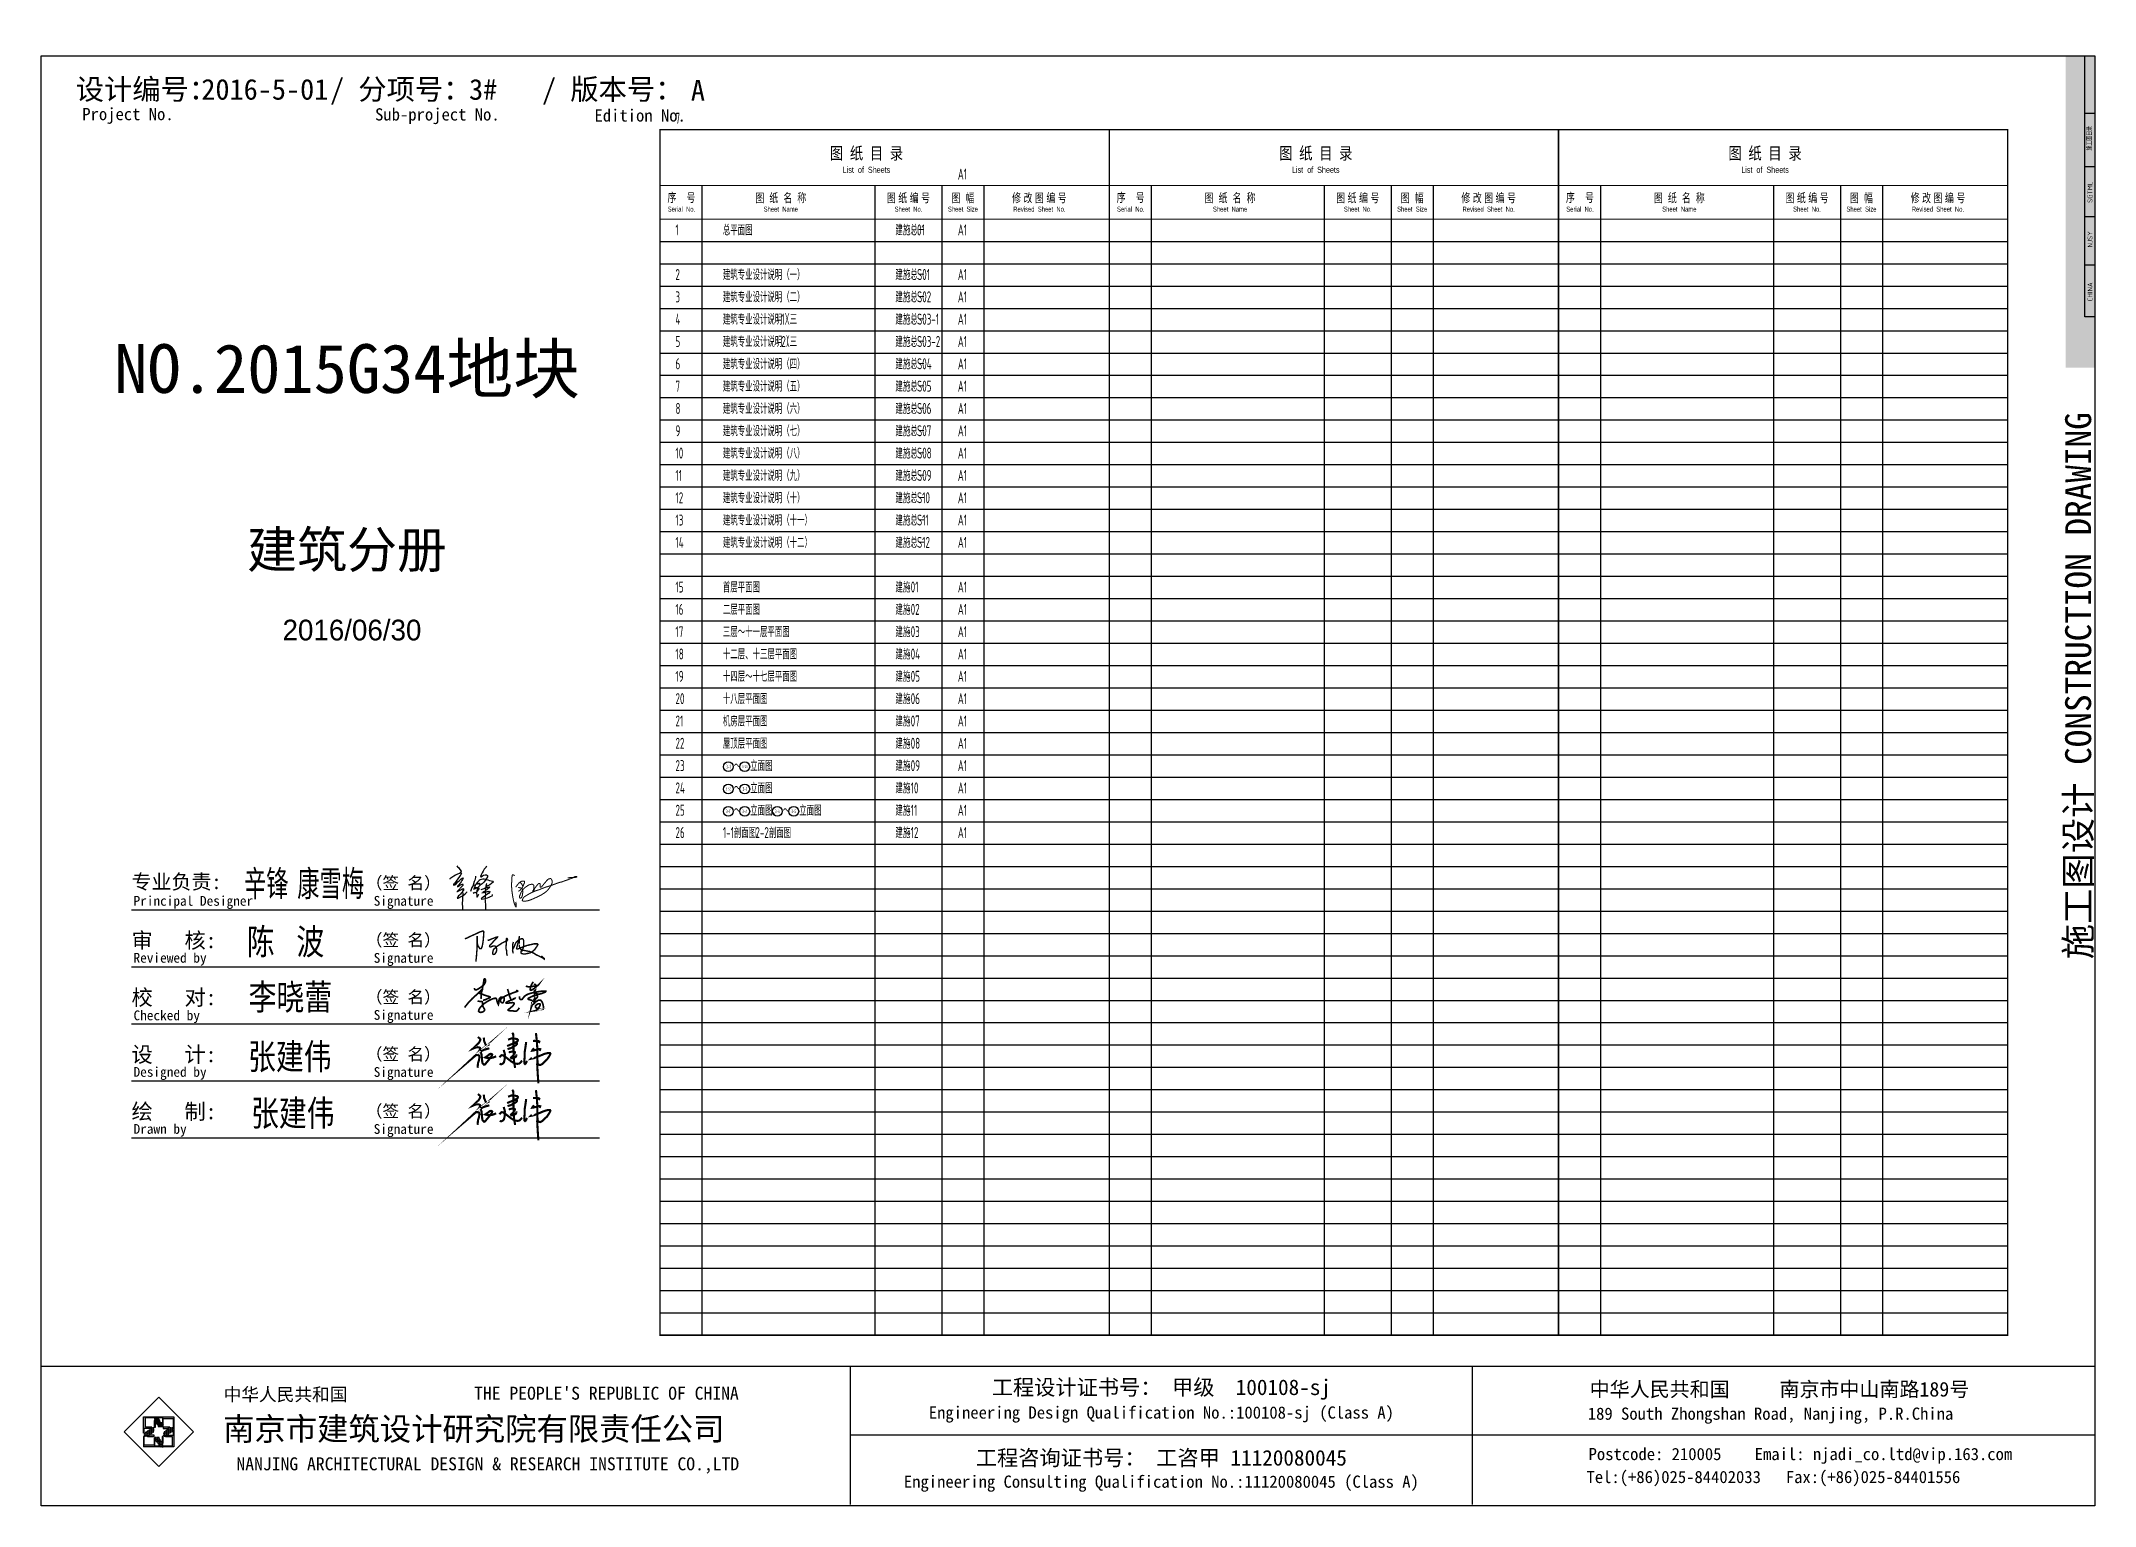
# Model space of a CAD drawing. Extents: x -59851 to 653804, y -249523 to 437614.
# Drawn here: x 278136 to 362236, y 232552 to 292552 of the extents above; entities that cross this region are included whole.
import ezdxf
from ezdxf.enums import TextEntityAlignment as Align

# ---------------------------------------------------------------- set-up
doc = ezdxf.new("R2010")
doc.units = 0
doc.header["$LTSCALE"] = 1000
doc.header["$MEASUREMENT"] = 0
for name, color, linetype in [('LABEL_FIXBOX_PM', 7, 'Continuous'), ('LABEL_FIXTXT_PM', 3, 'Continuous'), ('LABEL_PM', 7, 'Continuous'), ('LABEL_TXT_PM', 1, 'Continuous'), ('PUB_TEXT', 7, 'Continuous'), ('电子签名', 7, 'Continuous')]:
    doc.layers.add(name, color=color, linetype=linetype)
doc.styles.add('LABEL_FIXBOX_PM', font='simhei.ttf', dxfattribs={"width": 0.8})
doc.styles.add('LABEL_FIXTXT_PM', font='pm_njadri_r.shx', dxfattribs={"width": 0.7, "bigfont": 'pm_njadri_hztxt.shx'})
doc.styles.add('LABEL_SONG_PM', font='')
doc.styles.add('LABEL_TXT_PM', font='pm_njadri_romans1.shx', dxfattribs={"width": 0.7, "bigfont": 'pm_njadri_hztxt.shx'})
doc.styles.get("Standard").update_dxf_attribs({"font": 'gbenor.shx', "width": 0.7, "bigfont": 'gbcbig.shx'})
doc.styles.get('LABEL_SONG_PM').set_extended_font_data('SimSun')
pattern_1 = [(0, (-3116.988859943016, -1811.145059455663), (0.1659169823232324, 0.3318339646464648), [0, -0.3318339646464648])]

msp = doc.modelspace()

# ---------------------------------------------------------------- texts
at = {"layer": 'PUB_TEXT', "width": 0.7}
for s, height, p in [('7', 450, (304113.7810721627, 289164.4149170198)), ('A1', 450, (315675.7763521799, 286878.7006313057)), ('1', 450, (304113.7810721627, 284592.9863455915)), ('总平面图', 434.0425531914893, (306054.5911705826, 284592.9863455915)), ('建施总－', 434.0425531914893, (313119.6160431422, 284592.9863455915)), ('01', 450, (314004.296894206, 284592.9863455915)), ('A1', 450, (315675.7763521798, 284592.9863455915)), ('2', 450, (304113.7810721627, 282764.41491702)), ('建筑专业设计说明（一）', 434.0425531914893, (306054.5911705826, 282764.4149170201)), ('建施总－', 434.0425531914893, (313119.6160431422, 282764.4149170201)), ('S01', 450, (314004.296894206, 282764.4149170201)), ('A1', 450, (315675.7763521798, 282764.4149170201)), ('3', 450, (304113.7810721627, 281850.1292027343)), ('建筑专业设计说明（二）', 434.0425531914893, (306054.5911705826, 281850.1292027344)), ('建施总－', 434.0425531914893, (313119.6160431422, 281850.1292027344)), ('S02', 450, (314004.296894206, 281850.1292027344)), ('A1', 450, (315675.7763521798, 281850.1292027344)), ('4', 450, (304113.7810721627, 280935.8434884486)), ('建筑专业设计说明（三', 434.0425531914893, (306054.5911705826, 280935.8434884487)), ('-1', 450, (308266.2932982422, 280935.8434884487)), ('）', 434.0425531914893, (308581.2932982422, 280935.8434884487)), ('建施总－', 434.0425531914893, (313119.6160431422, 280935.8434884486)), ('S03-1', 450, (314004.296894206, 280935.8434884486)), ('A1', 450, (315675.7763521798, 280935.8434884487)), ('5', 450, (304113.7810721627, 280021.5577741629)), ('建筑专业设计说明（三', 434.0425531914893, (306054.5911705826, 280021.557774163)), ('-2', 450, (308266.2932982422, 280021.557774163)), ('）', 434.0425531914893, (308633.7932982422, 280021.557774163)), ('建施总－', 434.0425531914893, (313119.6160431422, 280021.5577741629)), ('S03-2', 450, (314004.296894206, 280021.5577741629)), ('A1', 450, (315675.7763521799, 280021.557774163)), ('6', 450, (304113.7810721627, 279107.2720598771)), ('建筑专业设计说明（四）', 434.0425531914893, (306054.5911705826, 279107.2720598772)), ('建施总－', 434.0425531914893, (313119.6160431422, 279107.2720598772)), ('S04', 450, (314004.296894206, 279107.2720598772)), ('A1', 450, (315675.7763521799, 279107.2720598772)), ('7', 450, (304113.7810721627, 278192.9863455914)), ('建筑专业设计说明（五）', 434.0425531914893, (306054.5911705826, 278192.9863455915)), ('建施总－', 434.0425531914893, (313119.6160431422, 278192.9863455915)), ('S05', 450, (314004.296894206, 278192.9863455915)), ('A1', 450, (315675.7763521799, 278192.9863455915)), ('8', 450, (304113.7810721627, 277278.7006313057)), ('建筑专业设计说明（六）', 434.0425531914893, (306054.5911705826, 277278.7006313057)), ('建施总－', 434.0425531914893, (313119.6160431422, 277278.7006313057)), ('S06', 450, (314004.296894206, 277278.7006313057)), ('A1', 450, (315675.7763521799, 277278.7006313058)), ('9', 450, (304113.7810721627, 276364.41491702)), ('建筑专业设计说明（七）', 434.0425531914893, (306054.5911705826, 276364.4149170201)), ('建施总－', 434.0425531914893, (313119.6160431422, 276364.4149170201)), ('S07', 450, (314004.296894206, 276364.4149170201)), ('A1', 450, (315675.7763521799, 276364.4149170201)), ('10', 450, (304113.7810721626, 275450.1292027343)), ('建筑专业设计说明（八）', 434.0425531914893, (306054.5911705826, 275450.1292027343)), ('建施总－', 434.0425531914893, (313119.6160431422, 275450.1292027343)), ('S08', 450, (314004.296894206, 275450.1292027343)), ('A1', 450, (315675.7763521799, 275450.1292027344)), ('建筑专业设计说明（九）', 434.0425531914893, (306054.5911705826, 274535.8434884486)), ('建施总－', 434.0425531914893, (313119.6160431422, 274535.8434884486)), ('11', 450, (304113.7810721626, 274535.8434884485)), ('S09', 450, (314004.296894206, 274535.8434884486)), ('A1', 450, (315675.7763521799, 274535.8434884486)), ('12', 450, (304113.7810721626, 273621.5577741628)), ('建筑专业设计说明（十）', 434.0425531914893, (306054.5911705826, 273621.5577741629)), ('建施总－', 434.0425531914893, (313119.6160431422, 273621.5577741629)), ('S10', 450, (314004.296894206, 273621.5577741629)), ('A1', 450, (315675.7763521799, 273621.557774163)), ('13', 450, (304113.7810721626, 272707.2720598771)), ('建筑专业设计说明（十一）', 434.0425531914893, (306054.5911705826, 272707.2720598772)), ('建施总－', 434.0425531914893, (313119.6160431422, 272707.2720598772)), ('S11', 450, (314004.296894206, 272707.2720598772)), ('A1', 450, (315675.7763521799, 272707.2720598772)), ('14', 450, (304113.7810721626, 271792.9863455914)), ('建筑专业设计说明（十二）', 434.0425531914893, (306054.5911705826, 271792.9863455915)), ('建施总－', 434.0425531914893, (313119.6160431422, 271792.9863455915)), ('S12', 450, (314004.296894206, 271792.9863455915)), ('A1', 450, (315675.7763521799, 271792.9863455915)), ('15', 450, (304113.7810721626, 269964.41491702)), ('首层平面图', 434.0425531914893, (306054.5911705826, 269964.4149170201)), ('建施', 434.0425531914893, (313119.6160431422, 269964.4149170201)), ('-01', 450, (313561.9564686741, 269964.4149170201)), ('A1', 450, (315675.7763521799, 269964.4149170201)), ('16', 450, (304113.7810721626, 269050.1292027343)), ('二层平面图', 434.0425531914893, (306054.5911705826, 269050.1292027344)), ('建施', 434.0425531914893, (313119.6160431422, 269050.1292027343)), ('-02', 450, (313561.9564686741, 269050.1292027343)), ('A1', 450, (315675.7763521799, 269050.1292027343)), ('17', 450, (304113.7810721626, 268135.8434884486)), ('三层～十一层平面图', 434.0425531914893, (306054.5911705826, 268135.8434884488)), ('建施', 434.0425531914893, (313119.6160431422, 268135.8434884486)), ('-03', 450, (313561.9564686741, 268135.8434884486)), ('A1', 450, (315675.7763521799, 268135.8434884486)), ('18', 450, (304113.7810721626, 267221.5577741629)), ('十二层、十三层平面图', 434.0425531914893, (306054.5911705826, 267221.557774163)), ('建施', 434.0425531914893, (313119.6160431422, 267221.557774163)), ('-04', 450, (313561.9564686741, 267221.557774163)), ('A1', 450, (315675.7763521799, 267221.557774163)), ('19', 450, (304113.7810721626, 266307.2720598772)), ('十四层～十七层平面图', 434.0425531914893, (306054.5911705826, 266307.2720598773)), ('建施', 434.0425531914893, (313119.6160431422, 266307.2720598772)), ('-05', 450, (313561.9564686741, 266307.2720598772)), ('A1', 450, (315675.7763521799, 266307.2720598772)), ('20', 450, (304113.7810721626, 265392.9863455915)), ('十八层平面图', 434.0425531914893, (306054.5911705826, 265392.9863455916)), ('建施', 434.0425531914893, (313119.6160431422, 265392.9863455915)), ('-06', 450, (313561.9564686741, 265392.9863455915)), ('A1', 450, (315675.7763521799, 265392.9863455915)), ('21', 450, (304113.7810721626, 264478.7006313057)), ('机房层平面图', 434.0425531914893, (306054.5911705826, 264478.7006313058)), ('建施', 434.0425531914893, (313119.6160431422, 264478.7006313058)), ('-07', 450, (313561.9564686741, 264478.7006313058)), ('A1', 450, (315675.7763521799, 264478.7006313058)), ('22', 450, (304113.7810721626, 263564.41491702)), ('屋顶层平面图', 434.0425531914893, (306054.5911705826, 263564.4149170201)), ('建施', 434.0425531914893, (313119.6160431422, 263564.41491702)), ('-08', 450, (313561.9564686741, 263564.41491702)), ('A1', 450, (315675.7763521799, 263564.41491702)), ('23', 450, (304113.7810721626, 262650.1292027343)), ('～', 434.0425531914893, (306504.5911705826, 262650.1292027344)), ('立面图', 434.0425531914893, (307175.7613833486, 262650.1292027344)), ('建施', 434.0425531914893, (313119.6160431422, 262650.1292027343)), ('-09', 450, (313561.9564686741, 262650.1292027343)), ('A1', 450, (315675.7763521799, 262650.1292027343)), ('24', 450, (304113.7810721626, 261735.8434884485)), ('～', 434.0425531914893, (306504.5911705826, 261735.8434884486)), ('立面图', 434.0425531914893, (307175.7613833486, 261735.8434884486)), ('建施', 434.0425531914893, (313119.6160431422, 261735.8434884486)), ('-10', 450, (313561.9564686741, 261735.8434884486)), ('A1', 450, (315675.7763521799, 261735.8434884486)), ('25', 450, (304113.7810721626, 260821.5577741629)), ('～', 434.0425531914893, (306504.5911705826, 260821.557774163)), ('立面图、', 434.0425531914893, (307175.7613833486, 260821.557774163)), ('～', 434.0425531914893, (308510.4422344124, 260821.557774163)), ('立面图', 434.0425531914893, (309181.6124471783, 260821.557774163)), ('建施', 434.0425531914893, (313119.6160431422, 260821.5577741629)), ('-11', 450, (313561.9564686741, 260821.5577741629)), ('A1', 450, (315675.7763521799, 260821.5577741629)), ('26', 450, (304113.7810721626, 259907.2720598771)), ('1-1', 450, (306054.5911705826, 259907.2720598773)), ('剖面图、', 434.0425531914893, (306500.8411705826, 259907.2720598773)), ('2-2', 450, (307385.5220216464, 259907.2720598773)), ('剖面图', 434.0425531914893, (307936.7720216464, 259907.2720598773)), ('建施', 434.0425531914893, (313119.6160431422, 259907.2720598772)), ('-12', 450, (313561.9564686741, 259907.2720598772)), ('A1', 450, (315675.7763521799, 259907.2720598772))]:
    msp.add_text(s, height=height, dxfattribs=at).set_placement(p)
at = {"layer": 'PUB_TEXT'}
for s, height, width, p, p2 in [('3-1', 156.3561741828874, 0.8157877393706009, (306186.5834467167, 262751.951115643), (306372.5988944485, 262751.951115643)), ('3-S3', 113.5128554214691, 0.8136951455384904, (306843.3325328776, 262773.3727750237), (307058.1902338195, 262773.3727750237)), ('3-S3', 113.5128554214691, 0.8136951455384904, (306172.1623201116, 261859.0870607379), (306387.0200210536, 261859.0870607379)), ('3-1', 156.3561741828874, 0.8157877393708561, (306857.7536594826, 261837.6654013572), (307043.7691072145, 261837.6654013572)), ('3-T', 140.3924692087037, 0.8269799492095291, (306180.4209197643, 260931.3615395586), (306378.7614214009, 260931.3615395586)), ('3-A', 135.5975847227452, 0.830016595289662, (306849.9369133309, 260933.7589818016), (307051.5858533662, 260933.7589818016)), ('3-A', 135.5975847227452, 0.8300165952899015, (308184.6177643947, 260933.7589818016), (308386.26670443, 260933.7589818016)), ('3-S', 141.91837990796, 0.7981757961001154, (308857.986672854, 260930.598584209), (309055.2382215027, 260930.598584209))]:
    msp.add_text(s, height=height, dxfattribs=dict(at, width=width)).set_placement(p, p2, align=Align.FIT)

# ---------------------------------------------------------------- blocks, each defined once
blk = doc.blocks.new('PMSign_52_chenbo_陈波_20121116120845')
at = {"layer": 'LABEL_PM', "const_width": 20}
for points in [[(-158.0163653654727, 323.1182093528328), (-126.2976451220438, 333.4198628766167), (-96.42938594549014, 350.0610935309664), (-59.16045764606497, 366.9663290917811), (-32.64198536387812, 378.9951434714599), (-3.200076070103023, 392.3500327769066), (24.86507147872362, 405.0804211194477), (48.20780600997568, 418.005032121931), (79.8262472455408, 427.6628778185691), (94.0866272497824, 432.6600355176483), (101.4947389553436, 432.6600355176483), (105.9395276356972, 427.6628778185691), (109.088131796454, 420.074648516485), (109.088131796454, 408.7847062806536), (106.5220076539572, 369.4913084319555), (103.5117757104908, 323.3975753141999), (98.18553169601546, 278.1328657201079), (91.33287168241986, 238.7109247928015), (84.09319737291844, 208.2469434514346), (77.9816619018111, 192.3301786749794), (70.94372075260799, 182.1508777699196), (65.75819924468124, 182.1508777699196), (53.53473658760959, 185.2970879659401), (47.60848225210975, 192.5151641818807), (41.12638450972918, 202.8796326661827), (30.01421695144563, 218.2412588495931), (23.1619486527652, 235.6386359705934), (15.58970841480368, 270.5500985885151), (15.58970841480368, 360.0652408359742), (15.58970841480368, 210.8735191625306), (10.89500564459195, 146.7476377365233), (6.121176930990259, 81.54095926928812), (3.686897916531962, 48.29065673060495), (-2.068798125195826, 20.5203373364925), (-2.068798125195826, 1.936394715070037)], [(162.50237207598, 300.1953005750543), (185.45960572269, 305.7013504904457), (216.9107847068826, 319.9252065630276), (249.3204899888387, 331.6932707881492), (273.8845380505099, 342.2463662263467), (291.3319102732366, 346.6053603411124), (302.0272631591524, 349.2774521432434), (302.0272631591524, 345.4583045404574), (291.5614551896597, 332.6109154286382), (263.5538416667277, 305.768899332033), (238.7602486886335, 277.5505983470061), (220.8822303525831, 257.203111685099), (202.6805667479657, 240.7423059940334), (196.9415521224746, 233.1715556374688), (192.8093519119448, 227.2066834018328), (190.5135110327992, 218.947517492546), (192.8093519119448, 214.1298831298768), (195.3343459925982, 210.9179448157661), (200.1555726673123, 208.1650108942408), (205.4354974599573, 208.1650108942408), (210.9453588839406, 208.1650108942408), (222.653324766261, 215.5063500906394), (237.5753111934191, 219.8653442054051), (248.3549494811905, 223.0142801788456), (262.3689041715133, 223.0142801788456), (272.0109658060264, 218.2592840121647), (277.0613456822484, 211.6061782961474), (278.8706766873383, 206.6987822652732), (273.6310985267064, 196.3749159148424), (263.9890368921933, 188.3453432380625)], [(278.8706766873383, 206.6987822652732), (285.9301621546056, 193.4945313488129), (290.2562612280035, 182.5419691762359), (290.2562612280035, 175.3792429544842), (290.2562612280035, 165.7621814640875), (288.4849265657267, 153.468292294157), (286.6308227571008, 140.5999466233766), (278.5533876389982, 127.930642507999), (271.1123718840554, 116.9256434988051), (261.7868158681104, 106.1189212780441), (250.2782328568301, 101.8556972189976), (239.3650564547879, 103.9376945333202), (234.8015781674785, 110.2829159066891), (234.8015781674785, 121.6846505650024), (236.1905991122494, 136.5563200564061), (239.4684691816237, 151.2637602887403), (243.6351403010794, 164.0534324658215), (249.3988329637232, 174.5016542308144), (254.954525028008, 181.838259546173), (263.9890368921933, 188.3453432380625), (273.6310985267064, 196.3749159148424), (278.8706766873383, 206.6987822652732), (287.3070399382868, 212.2124792193349), (299.1098607543408, 218.5641402738761), (309.5446933605726, 225.7237041167095), (315.1222731880716, 229.5506020048119), (326.807176162607, 235.6382718258824), (339.1270006787981, 244.1894817834541), (348.9695747670939, 251.0212282455391), (362.8870437370224, 260.6813657810558), (378.7352502084705, 268.8158594613483), (391.5470169659839, 275.3918234929947), (414.670781075316, 285.6977897614702), (426.3807055320376, 295.2358318522743), (442.5835995986145, 304.9513944836503), (444.7027770693549, 310.0581597370324), (441.960772948225, 317.0333514389636), (438.5951587469917, 326.9979890442041), (435.6040239657177, 328.3680834727415), (428.9981443230663, 325.752432102599), (425.8820524968341, 322.1402987646866), (427.6271422624723, 311.5527916524729), (428.9981443230663, 283.153692824591), (427.6334097004747, 263.7726374578774), (423.9270035584941, 227.4861644580083), (423.9270035584941, 201.17689205546), (423.9270035584941, 178.8646539372853), (430.3209654540424, 157.5084777252919), (430.3209654540424, 128.8213404408011), (434.4672674000631, 104.9152409767553), (441.484447660916, 84.51549081568328)], [(526.9092357653444, 278.7874158158661), (518.9511563761062, 252.4071351970774), (514.8749713925663, 225.6388584019437), (514.8749713925663, 189.2709990619328), (514.8749713925663, 161.5328228620342), (518.5606166462549, 142.5233771602502), (523.3845894804272, 117.6427814040067), (518.5606166462549, 142.5233771602502), (514.3177115285089, 164.4070010311912), (520.1208169912006, 179.8833487316438), (532.5581559697184, 200.7142462158804), (541.6808036807361, 223.4092004123372), (550.936373544102, 246.4348329660857), (562.6590937817255, 269.2550179678651), (578.979110595772, 288.9008065304656), (594.8952693742485, 301.8971308240139), (606.8377879917261, 311.6487830282126), (625.9774529467122, 319.4141294785072), (641.5054222846538, 323.4876341495542), (648.6871227927641, 323.4876341495542), (656.0631138785993, 323.4876341495542), (663.6330038273027, 317.6684197933641), (669.6501360136335, 303.1202928666603), (672.9499421159871, 283.7230330608722), (672.9499421159871, 260.3877304119228), (672.9499421159871, 234.977349197899), (665.5688587367786, 194.7329874687998), (656.640109888629, 175.7237238393859), (648.2938410587976, 165.8310048121198), (644.1130682038511, 165.8310048121198), (635.0574037364004, 167.8115878278909), (628.0519749217801, 178.5687863696653), (618.8255227690697, 196.8388362608671), (611.9908816397674, 211.3525515135548), (608.5739527899441, 225.5246990389419), (608.5739527899441, 237.8755768541882)], [(610.805552429696, 361.4812174965332), (606.8225955863036, 329.946650741243), (610.805552429696, 303.3109226163938), (610.805552429696, 256.468441020726), (610.805552429696, 290.7583086381196), (602.2273883941834, 284.3289698393778), (591.8109064528853, 266.2655720646139), (582.5754448580574, 229.692153042211), (574.8319208345365, 199.0269669099866), (570.9409897293826, 183.6184621769057), (581.9628027944145, 177.9513790331544), (604.9400138997025, 184.6867814510765), (639.8653121053376, 199.6886326722447), (687.6580522216991, 217.7520304470086), (717.3413784187451, 228.9709253475735), (757.0193967547984, 237.721543646679), (784.759695730887, 243.8394088532218), (814.964602987051, 251.2589869623475), (838.5783507633041, 251.2589869623475), (854.9724016886339, 251.2589869623475), (866.1021964162956, 251.2589869623475), (870.0126860078908, 247.9521889542516), (871.8177081493795, 241.9399779077789), (867.305544510602, 232.0199480281149), (856.9274506270322, 213.5323216794636), (841.5773198420666, 192.8474462193549), (826.2361984992767, 168.7986020334642), (805.4561161247566, 151.2934380816873), (781.8274831832405, 135.8995850924689), (768.000244437806, 126.8912568907976), (744.7634217631439, 120.4489255302465), (717.0182572060748, 114.0993344205194), (686.7675455814624, 107.1763389126204), (671.5863826380246, 107.1763389126204), (655.2781172702107, 111.7475058845007), (638.9002269101056, 116.3381885717531), (634.733847250116, 125.2935066006316), (634.733847250116, 137.1460523958081), (634.733847250116, 142.8607572235337), (638.7579341552937, 148.1521438390769), (650.1948333444907, 153.231962384772), (662.8700074207027, 158.8617736891388), (677.9399979015598, 158.8617736891388), (697.8489063953184, 154.9250531609573), (722.6604228759261, 150.0189074375371), (734.0272925986228, 147.7712608931538), (757.8451317101735, 144.3271679248423), (764.4110564356106, 140.0941678757949), (791.5208594663436, 130.146462999051), (821.6566599021335, 115.1021889204853), (844.3185405334825, 99.43977921604483), (868.0881908297324, 88.18916460766877), (890.0841829202564, 77.77805519482308), (915.2304399915902, 65.87586716821488), (934.6334971304768, 56.62510213177256), (947.9764808987402, 45.61901068850375), (961.5313824141067, 37.78771480009846), (961.5313824141067, 44.98412440644415), (948.1883986458433, 54.93182928321721), (931.2447717516352, 70.17092077550433), (924.9027671815293, 75.87491723929952), (922.5612364148856, 82.8702850673576)]]:
    blk.add_lwpolyline(points, dxfattribs=at)
blk = doc.blocks.new('PMSheet_A1SGTML_20150113_5-3892015052617353002')
at = {"layer": 'LABEL_FIXBOX_PM'}
h = blk.add_hatch(color=256, dxfattribs=at)
h.paths.add_polyline_path([(54.06729582229542, 35.78875910688686), (54.06729582229542, 32.19520871671382), (54.34278512869641, 32.19520871671353), (54.34278512869641, 36.51366626462958), (47.68293000929087, 36.51366626462958), (47.8712760670032, 36.23817695822844), (49.71856967549277, 36.23817695822785), (49.71856967549277, 33.53618446046617), (50.0243275807795, 33.08895963252202), (50.02432758078066, 35.78875910688686)])
h.paths.add_polyline_path([(41.99267763646349, 36.51366626462958), (41.99267763646349, 29.85381114522475), (42.26816694286477, 30.04215720293738), (42.26816694286477, 31.88945081142592), (44.97015944062761, 31.88945081142592), (45.41738426857192, 32.19520871671353), (42.71758479420532, 32.19520871671353), (42.71758479420532, 36.23817695822844), (46.31113518437866, 36.23817695822814), (46.31113518437924, 36.51366626462958)])
h.paths.add_polyline_path([(46.31113518437866, 32.19520871671353), (46.8186481401723, 32.19520871671382), (46.8186481401723, 34.20305138872587), (46.31113518437866, 34.94537853843765)])
h.paths.add_polyline_path([(50.02432758078008, 32.19520871671353), (50.02432758078008, 31.68769576092062), (52.03217025279329, 31.68769576092091), (52.77449740250391, 32.19520871671353)])
h.paths.add_polyline_path([(51.36530332453316, 28.78777422560059), (50.91807849658886, 28.48201632031269), (53.61787797095342, 28.4820163203124), (53.61787797095342, 24.4390480787975), (50.0243275807795, 24.4390480787975), (50.02432758078008, 24.1635587723965), (54.34278512869641, 24.1635587723965), (54.34278512869641, 30.82341389180117), (54.06729582229542, 30.63506783408855), (54.06729582229542, 28.78777422560001)])
h.paths.add_polyline_path([(49.5168146249876, 26.47417364829948), (50.02432758078008, 25.73184649858828), (50.02432758078066, 28.48201632031269), (49.51681462498819, 28.48201632031298)])
h.paths.add_polyline_path([(42.26816694286477, 24.88846593013892), (42.26816694286419, 28.48201632031196), (41.99267763646291, 28.48201632031196), (41.99267763646407, 24.1635587723965), (48.65253275586787, 24.1635587723965), (48.46418669815612, 24.4390480787975), (46.61689308966743, 24.43904807879779), (46.61689308966743, 27.14104057655917), (46.31113518437924, 27.58826540450318), (46.31113518437924, 24.88846593013892)])
h.paths.add_polyline_path([(46.31113518437866, 28.4820163203124), (46.31113518437866, 28.98952927610502), (44.30329251236545, 28.98952927610502), (43.56096536265483, 28.4820163203124)])
h = blk.add_hatch(dxfattribs=at)
h.set_pattern_fill('DOTS', color=256, scale=5.309343434343437, style=0)
h.set_pattern_definition(pattern_1)
h.paths.add_polyline_path([(47.68293000929087, 36.51366626462958), (46.31113518437866, 36.51366626462958), (46.31113518437866, 34.94537853843765), (48.19136658329575, 32.19520871671353), (50.02432758078008, 32.19520871671353), (50.0243275807795, 33.08895963252202)])
h = blk.add_hatch(dxfattribs=at)
h.set_pattern_fill('DOTS', color=256, scale=5.309343434343437, style=0)
h.set_pattern_definition(pattern_1)
h.paths.add_polyline_path([(46.31113518437866, 30.36224771922934), (46.31113518437866, 32.19520871671353), (45.41738426857075, 32.19520871671324), (41.99267763646407, 29.85381114522504), (41.99267763646407, 28.4820163203124), (43.56096536265424, 28.48201632031196)])
h = blk.add_hatch(dxfattribs=at)
h.set_pattern_fill('DOTS', color=256, scale=5.309343434343437, style=0)
h.set_pattern_definition(pattern_1)
h.paths.add_polyline_path([(48.14409618186299, 28.48201632031269), (46.31113518437866, 28.4820163203124), (46.31113518437866, 27.58826540450347), (48.65253275586787, 24.1635587723965), (50.02432758078008, 24.1635587723965), (50.02432758078008, 25.73184649858886)])
h = blk.add_hatch(dxfattribs=at)
h.set_pattern_fill('DOTS', color=256, scale=5.309343434343437, style=0)
h.set_pattern_definition(pattern_1)
h.paths.add_polyline_path([(50.0243275807795, 30.31497731779658), (50.0243275807795, 28.4820163203124), (50.91807849658828, 28.48201632031196), (54.34278512869641, 30.82341389180147), (54.34278512869641, 32.19520871671382), (52.77449740250333, 32.19520871671353)])
for p, q in [((836.8848068759725, 570.462076556655), (841, 570.462076556655)), ((836.8848068759725, 548.6231359689896), (841, 548.6231359689896)), ((270.574726841923, 540.8042221014246), (270.5747268419224, 69.94707924428113)), ((341.4680119920039, 540.8042221014246), (341.4680119920039, 69.94707924428113)), ((368.8965834205743, 540.8042221014246), (368.8965834205743, 69.94707924428113)), ((386.0394405634317, 540.8042221014246), (386.0394405634323, 69.94707924428113)), ((454.5388565287931, 540.8042221014252), (454.5388565287926, 69.94707924428171)), ((525.432141678874, 540.8042221014252), (525.432141678874, 69.94707924428171)), ((552.8607131074444, 540.8042221014252), (552.8607131074444, 69.94707924428171)), ((570.0035702503019, 540.8042221014252), (570.0035702503025, 69.94707924428171)), ((638.5029862156633, 540.8042221014258), (638.5029862156626, 69.94707924428229)), ((709.3962713657442, 540.8042221014258), (709.3962713657442, 69.94707924428229)), ((736.8248427943146, 540.8042221014258), (736.8248427943146, 69.94707924428229)), ((753.967699937172, 540.8042221014258), (753.9676999371726, 69.94707924428229)), ((836.8848068759725, 528.1947426858987), (841, 528.1947426858987)), ((253.4318696990662, 517.9470792442826), (437.3959993859352, 517.9470792442826)), ((437.3959993859363, 517.9470792442831), (621.3601290728053, 517.9470792442831)), ((621.3601290728064, 517.9470792442837), (805.3242587596754, 517.9470792442837)), ((253.4318696990662, 508.8042221014252), (437.3959993859352, 508.8042221014252)), ((437.3959993859363, 508.8042221014258), (621.3601290728053, 508.8042221014258)), ((621.3601290728064, 508.8042221014264), (805.3242587596754, 508.8042221014264)), ((836.8848068759725, 508.2883319373468), (841, 508.2883319373468)), ((253.4318696990662, 499.6613649585678), (437.3959993859352, 499.6613649585678)), ((437.3959993859363, 499.6613649585684), (621.3601290728053, 499.6613649585684)), ((621.3601290728064, 499.661364958569), (805.3242587596754, 499.661364958569)), ((253.4318696990662, 490.518507815711), (437.3959993859352, 490.518507815711)), ((437.3959993859363, 490.5185078157116), (621.3601290728053, 490.5185078157116)), ((621.3601290728064, 490.5185078157122), (805.3242587596754, 490.5185078157122)), ((253.4318696990662, 481.3756506728536), (437.3959993859352, 481.3756506728536)), ((437.3959993859363, 481.3756506728542), (621.3601290728053, 481.3756506728542)), ((621.3601290728064, 481.3756506728548), (805.3242587596754, 481.3756506728548)), ((253.4318696990662, 472.2327935299962), (437.3959993859352, 472.2327935299962)), ((437.3959993859363, 472.2327935299968), (621.3601290728053, 472.2327935299968)), ((621.3601290728064, 472.2327935299974), (805.3242587596754, 472.2327935299974)), ((253.4318696990662, 463.0899363871394), (437.3959993859352, 463.0899363871394)), ((437.3959993859363, 463.08993638714), (621.3601290728053, 463.08993638714)), ((621.3601290728064, 463.0899363871405), (805.3242587596754, 463.0899363871405)), ((253.4318696990662, 453.947079244282), (437.3959993859352, 453.947079244282)), ((437.3959993859363, 453.9470792442826), (621.3601290728053, 453.9470792442826)), ((621.3601290728064, 453.9470792442831), (805.3242587596754, 453.9470792442831)), ((253.4318696990662, 444.8042221014246), (437.3959993859352, 444.8042221014246)), ((437.3959993859363, 444.8042221014252), (621.3601290728053, 444.8042221014252)), ((621.3601290728064, 444.8042221014258), (805.3242587596754, 444.8042221014258)), ((253.4318696990656, 435.6613649585678), (437.3959993859352, 435.6613649585678)), ((437.3959993859357, 435.6613649585684), (621.3601290728053, 435.6613649585684)), ((621.3601290728059, 435.661364958569), (805.3242587596754, 435.661364958569)), ((253.4318696990656, 426.5185078157104), (437.3959993859352, 426.5185078157104)), ((437.3959993859357, 426.518507815711), (621.3601290728053, 426.518507815711)), ((621.3601290728059, 426.5185078157116), (805.3242587596754, 426.5185078157116)), ((253.4318696990656, 417.3756506728536), (437.3959993859352, 417.3756506728536)), ((437.3959993859357, 417.3756506728542), (621.3601290728053, 417.3756506728542)), ((621.3601290728059, 417.3756506728548), (805.3242587596754, 417.3756506728548)), ((253.4318696990656, 408.2327935299962), (437.3959993859352, 408.2327935299962)), ((437.3959993859357, 408.2327935299968), (621.3601290728053, 408.2327935299968)), ((621.3601290728059, 408.2327935299974), (805.3242587596754, 408.2327935299974)), ((253.4318696990656, 399.0899363871391), (437.3959993859352, 399.0899363871391)), ((437.3959993859357, 399.0899363871397), (621.3601290728053, 399.0899363871397)), ((621.3601290728059, 399.0899363871403), (805.3242587596754, 399.0899363871403)), ((253.4318696990656, 389.947079244282), (437.3959993859352, 389.947079244282)), ((437.3959993859357, 389.9470792442826), (621.3601290728053, 389.9470792442826)), ((621.3601290728059, 389.9470792442831), (805.3242587596754, 389.9470792442831)), ((253.4318696990656, 380.8042221014249), (437.3959993859352, 380.8042221014249)), ((437.3959993859357, 380.8042221014255), (621.3601290728053, 380.8042221014255)), ((621.3601290728059, 380.8042221014261), (805.3242587596754, 380.8042221014261)), ((253.4318696990656, 371.6613649585681), (437.3959993859352, 371.6613649585681)), ((437.3959993859357, 371.6613649585687), (621.3601290728053, 371.6613649585687)), ((621.3601290728059, 371.6613649585693), (805.3242587596754, 371.6613649585693)), ((253.4318696990656, 362.5185078157107), (437.3959993859352, 362.5185078157107)), ((437.3959993859357, 362.5185078157113), (621.3601290728053, 362.5185078157113)), ((621.3601290728059, 362.5185078157119), (805.3242587596754, 362.5185078157119)), ((253.4318696990656, 353.3756506728536), (437.3959993859352, 353.3756506728536)), ((437.3959993859357, 353.3756506728542), (621.3601290728053, 353.3756506728542)), ((621.3601290728059, 353.3756506728548), (805.3242587596754, 353.3756506728548)), ((253.4318696990656, 344.2327935299965), (437.3959993859352, 344.2327935299965)), ((437.3959993859357, 344.2327935299971), (621.3601290728053, 344.2327935299971)), ((621.3601290728059, 344.2327935299977), (805.3242587596754, 344.2327935299977)), ((253.4318696990656, 335.0899363871391), (437.3959993859352, 335.0899363871391)), ((437.3959993859357, 335.0899363871397), (621.3601290728053, 335.0899363871397)), ((621.3601290728059, 335.0899363871403), (805.3242587596754, 335.0899363871403)), ((253.4318696990656, 325.9470792442823), (437.3959993859352, 325.9470792442823)), ((437.3959993859357, 325.9470792442829), (621.3601290728053, 325.9470792442829)), ((621.3601290728059, 325.9470792442834), (805.3242587596754, 325.9470792442834)), ((253.4318696990662, 316.8042221014255), (437.3959993859352, 316.8042221014255)), ((437.3959993859363, 316.8042221014261), (621.3601290728053, 316.8042221014261)), ((621.3601290728064, 316.8042221014267), (805.3242587596754, 316.8042221014267)), ((253.4318696990662, 307.6613649585681), (437.3959993859352, 307.6613649585681)), ((437.3959993859363, 307.6613649585687), (621.3601290728053, 307.6613649585687)), ((621.3601290728064, 307.6613649585693), (805.3242587596754, 307.6613649585693)), ((253.4318696990662, 298.5185078157107), (437.3959993859352, 298.5185078157107)), ((437.3959993859363, 298.5185078157113), (621.3601290728053, 298.5185078157113)), ((621.3601290728064, 298.5185078157119), (805.3242587596754, 298.5185078157119)), ((253.4318696990662, 289.3756506728539), (437.3959993859352, 289.3756506728539)), ((437.3959993859363, 289.3756506728545), (621.3601290728053, 289.3756506728545)), ((621.3601290728064, 289.375650672855), (805.3242587596754, 289.375650672855)), ((253.4318696990662, 280.2327935299965), (437.3959993859352, 280.2327935299965)), ((437.3959993859363, 280.2327935299971), (621.3601290728053, 280.2327935299971)), ((621.3601290728064, 280.2327935299977), (805.3242587596754, 280.2327935299977)), ((253.4318696990662, 271.0899363871391), (437.3959993859352, 271.0899363871391)), ((437.3959993859363, 271.0899363871397), (621.3601290728053, 271.0899363871397)), ((621.3601290728064, 271.0899363871403), (805.3242587596754, 271.0899363871403)), ((253.4318696990656, 261.9470792442823), (437.3959993859352, 261.9470792442823)), ((437.3959993859357, 261.9470792442829), (621.3601290728053, 261.9470792442829)), ((621.3601290728059, 261.9470792442834), (805.3242587596754, 261.9470792442834)), ((253.4318696990656, 252.8042221014249), (437.3959993859352, 252.8042221014249)), ((437.3959993859357, 252.8042221014255), (621.3601290728053, 252.8042221014255)), ((621.3601290728059, 252.8042221014261), (805.3242587596754, 252.8042221014261)), ((228.711506990536, 244.0614802723), (37.037428188817, 244.0614802723)), ((253.4318696990656, 243.6613649585681), (437.3959993859352, 243.6613649585681)), ((437.3959993859357, 243.6613649585687), (621.3601290728053, 243.6613649585687)), ((621.3601290728059, 243.6613649585693), (805.3242587596754, 243.6613649585693)), ((253.4318696990656, 234.5185078157107), (437.3959993859352, 234.5185078157107)), ((437.3959993859357, 234.5185078157113), (621.3601290728053, 234.5185078157113)), ((621.3601290728059, 234.5185078157119), (805.3242587596754, 234.5185078157119)), ((228.711506990536, 220.700369161189), (37.037428188817, 220.700369161189)), ((253.4318696990656, 225.3756506728536), (437.3959993859352, 225.3756506728536)), ((437.3959993859357, 225.3756506728542), (621.3601290728053, 225.3756506728542)), ((621.3601290728059, 225.3756506728548), (805.3242587596754, 225.3756506728548)), ((253.4318696990656, 216.2327935299965), (437.3959993859352, 216.2327935299965)), ((437.3959993859357, 216.2327935299971), (621.3601290728053, 216.2327935299971)), ((621.3601290728059, 216.2327935299977), (805.3242587596754, 216.2327935299977)), ((253.4318696990656, 207.0899363871394), (437.3959993859352, 207.0899363871394)), ((437.3959993859357, 207.08993638714), (621.3601290728053, 207.08993638714)), ((621.3601290728059, 207.0899363871406), (805.3242587596754, 207.0899363871406)), ((228.711506990536, 197.3392580500778), (37.037428188817, 197.3392580500778)), ((253.4318696990656, 197.9470792442826), (437.3959993859352, 197.9470792442826)), ((437.3959993859357, 197.9470792442832), (621.3601290728053, 197.9470792442832)), ((621.3601290728059, 197.9470792442837), (805.3242587596754, 197.9470792442837)), ((253.4318696990656, 188.8042221014252), (437.3959993859352, 188.8042221014252)), ((437.3959993859357, 188.8042221014258), (621.3601290728053, 188.8042221014258)), ((621.3601290728059, 188.8042221014263), (805.3242587596754, 188.8042221014263)), ((253.4318696990656, 179.6613649585681), (437.3959993859352, 179.6613649585681)), ((437.3959993859357, 179.6613649585687), (621.3601290728053, 179.6613649585687)), ((621.3601290728059, 179.6613649585692), (805.3242587596754, 179.6613649585692)), ((228.711506990536, 173.9781469389665), (37.037428188817, 173.9781469389665)), ((253.4318696990656, 170.518507815711), (437.3959993859352, 170.518507815711)), ((437.3959993859357, 170.5185078157116), (621.3601290728053, 170.5185078157116)), ((621.3601290728059, 170.5185078157122), (805.3242587596754, 170.5185078157122)), ((253.4318696990656, 161.3756506728536), (437.3959993859352, 161.3756506728536)), ((437.3959993859357, 161.3756506728542), (621.3601290728053, 161.3756506728542)), ((621.3601290728059, 161.3756506728547), (805.3242587596754, 161.3756506728547)), ((253.4318696990656, 152.2327935299968), (437.3959993859352, 152.2327935299968)), ((437.3959993859357, 152.2327935299973), (621.3601290728053, 152.2327935299973)), ((621.3601290728059, 152.2327935299979), (805.3242587596754, 152.2327935299979)), ((228.711506990536, 150.6170358278553), (37.037428188817, 150.6170358278553)), ((253.4318696990656, 143.0899363871394), (437.3959993859352, 143.0899363871394)), ((437.3959993859357, 143.0899363871399), (621.3601290728053, 143.0899363871399)), ((621.3601290728059, 143.0899363871405), (805.3242587596754, 143.0899363871405)), ((253.4318696990656, 133.9470792442826), (437.3959993859352, 133.9470792442826)), ((437.3959993859357, 133.9470792442832), (621.3601290728053, 133.9470792442832)), ((621.3601290728059, 133.9470792442837), (805.3242587596754, 133.9470792442837)), ((253.4318696990656, 124.8042221014255), (437.3959993859352, 124.8042221014255)), ((437.3959993859357, 124.8042221014261), (621.3601290728053, 124.8042221014261)), ((621.3601290728059, 124.8042221014266), (805.3242587596754, 124.8042221014266)), ((253.4318696990656, 115.6613649585684), (437.3959993859352, 115.6613649585684)), ((437.3959993859357, 115.661364958569), (621.3601290728053, 115.661364958569)), ((621.3601290728059, 115.6613649585695), (805.3242587596754, 115.6613649585695)), ((253.4318696990656, 106.518507815711), (437.3959993859352, 106.518507815711)), ((437.3959993859357, 106.5185078157116), (621.3601290728053, 106.5185078157116)), ((621.3601290728059, 106.5185078157122), (805.3242587596754, 106.5185078157122)), ((253.4318696990656, 97.37565067285418), (437.3959993859352, 97.37565067285418)), ((437.3959993859357, 97.37565067285476), (621.3601290728053, 97.37565067285476)), ((621.3601290728059, 97.37565067285534), (805.3242587596754, 97.37565067285534)), ((253.4318696990656, 88.23279352999678), (437.3959993859352, 88.23279352999678)), ((437.3959993859357, 88.23279352999737), (621.3601290728053, 88.23279352999737)), ((621.3601290728059, 88.23279352999795), (805.3242587596754, 88.23279352999795)), ((253.4318696990656, 79.08993638713997), (437.3959993859352, 79.08993638713997)), ((437.3959993859357, 79.08993638714055), (621.3601290728053, 79.08993638714055)), ((621.3601290728059, 79.08993638714114), (805.3242587596754, 79.08993638714114)), ((0, 57.27011767740176), (840.99899232267, 57.27011767740172)), ((331.3030294368818, 57.27011767740172), (331.3030294368818, 0.637121044403466)), ((586.1515142853668, 0.637121044403466), (586.1515142853668, 57.27011767740172)), ((41.99267763646349, 29.85381114522504), (41.99267763646349, 36.51366626462958)), ((41.99267763646349, 36.51366626462958), (46.31113518437866, 36.51366626462958)), ((42.71758479420532, 32.19520871671353), (42.71758479420532, 36.23817695822844)), ((42.71758479420532, 36.23817695822844), (46.31113518437866, 36.23817695822844)), ((46.31113518437866, 36.51366626462958), (46.31113518437866, 36.23817695822814)), ((46.31113518437866, 34.94537853843765), (46.8186481401723, 34.20305138872543)), ((46.31113518437866, 34.94537853843707), (46.31113518437866, 32.19520871671353)), ((46.8186481401723, 32.19520871671353), (46.8186481401723, 34.20305138872674)), ((47.68293000929087, 36.51366626462958), (47.8712760670032, 36.23817695822844)), ((47.68293000929029, 36.51366626462929), (54.34278512869641, 36.51366626462958)), ((47.87127606700378, 36.23817695822844), (49.71856967549277, 36.23817695822814)), ((49.71856967549277, 36.23817695822814), (49.71856967549277, 33.53618446046588)), ((50.0243275807795, 33.08895963252144), (50.02432758078008, 35.78875910688686)), ((50.02432758078008, 35.78875910688686), (54.06729582229542, 35.78875910688686)), ((54.06729582229542, 35.78875910688686), (54.06729582229542, 32.19520871671353)), ((54.34278512869641, 36.51366626462958), (54.34278512869641, 24.1635587723965)), ((41.99267763646349, 29.85381114522475), (42.26816694286477, 30.04215720293738)), ((41.99267763646349, 28.4820163203124), (41.99267763646349, 24.1635587723965)), ((41.99267763646349, 28.4820163203124), (42.26816694286419, 28.48201632031196)), ((42.26816694286477, 30.04215720293709), (42.26816694286477, 31.88945081142592)), ((42.26816694286477, 31.88945081142592), (44.97015944062703, 31.88945081142592)), ((42.26816694286477, 24.88846593013892), (42.26816694286477, 28.4820163203124)), ((45.41738426857192, 32.19520871671353), (42.71758479420532, 32.19520871671353)), ((43.56096536265483, 28.4820163203124), (44.30329251236545, 28.98952927610502)), ((43.56096536265483, 28.4820163203124), (46.31113518437866, 28.4820163203124)), ((46.31113518437866, 28.98952927610502), (44.30329251236603, 28.98952927610502)), ((44.97015944062761, 31.88945081142592), (45.41738426857133, 32.19520871671353)), ((46.31113518437866, 32.19520871671353), (46.8186481401723, 32.19520871671353)), ((46.31113518437866, 28.4820163203124), (46.31113518437866, 28.98952927610502)), ((46.31113518437924, 27.58826540450318), (46.31113518437866, 24.88846593013892)), ((46.61689308966743, 27.14104057655917), (46.31113518437866, 27.58826540450347)), ((46.61689308966743, 24.43904807879779), (46.61689308966743, 27.14104057655917)), ((49.5168146249876, 28.48201632031269), (49.5168146249876, 26.47417364829919)), ((50.02432758078008, 28.48201632031269), (49.5168146249876, 28.48201632031269)), ((50.02432758078008, 25.73184649858828), (49.5168146249876, 26.47417364829889)), ((49.71856967549277, 33.53618446046588), (50.02432758078008, 33.08895963252173)), ((50.02432758078008, 32.19520871671353), (50.02432758078008, 31.68769576092091)), ((52.77449740250479, 32.19520871671353), (50.02432758078008, 32.19520871671353)), ((50.02432758078008, 31.68769576092091), (52.03217025279388, 31.68769576092091)), ((50.02432758078008, 25.73184649858857), (50.02432758078008, 28.48201632031269)), ((51.36530332453316, 28.78777422560059), (50.91807849658886, 28.48201632031269)), ((50.91807849658886, 28.48201632031269), (53.61787797095342, 28.48201632031269)), ((54.06729582229542, 28.78777422560001), (51.36530332453316, 28.7877742256003)), ((52.77449740250391, 32.19520871671353), (52.03217025279329, 31.6876957609212)), ((53.61787797095342, 28.48201632031269), (53.61787797095342, 24.4390480787975)), ((54.34278512869641, 32.19520871671353), (54.06729582229542, 32.19520871671382)), ((54.34278512869641, 30.82341389180147), (54.06729582229542, 30.63506783408913)), ((54.06729582229542, 30.63506783408913), (54.06729582229542, 28.78777422560001)), ((840.9999986038107, 28.95361936089976), (586.1515142853668, 28.9536193608999)), ((48.65253275586729, 24.1635587723965), (41.99267763646349, 24.1635587723965)), ((46.31113518437866, 24.88846593013892), (42.26816694286477, 24.88846593013892)), ((48.46418669815612, 24.4390480787975), (46.61689308966743, 24.43904807879779)), ((48.65253275586787, 24.1635587723965), (48.46418669815612, 24.4390480787975)), ((50.02432758078008, 24.1635587723965), (50.0243275807795, 24.4390480787975)), ((53.61787797095342, 24.4390480787975), (50.02432758078008, 24.43904807879779)), ((54.34278512869641, 24.1635587723965), (50.02432758078008, 24.1635587723965))]:
    blk.add_line(p, q, dxfattribs=at)
at = {"layer": 'LABEL_FIXBOX_PM', "linetype": 'Continuous'}
blk.add_line((586.1515142853668, 28.9536193608999), (331.3030294368818, 28.9536193608999), dxfattribs=at)
at = {"layer": 'LABEL_FIXBOX_PM'}
for points, const_width in [([(834.997663103533, 594), (834.997663103533, 466.1691985819256)], 12), ([(253.4318696990662, 540.8042221014246), (437.3959993859357, 540.8042221014246)], 0.4), ([(437.3959993859363, 540.8042221014243), (621.3601290728059, 540.8042221014243)], 0.4), ([(621.3601290728064, 540.8042221014258), (805.324258759676, 540.8042221014258)], 0.4), ([(253.4318696990656, 527.0899363871388), (437.3959993859352, 527.0899363871388)], 0.4), ([(437.3959993859357, 527.0899363871386), (621.3601290728053, 527.0899363871386)], 0.4), ([(621.3601290728059, 527.08993638714), (805.3242587596754, 527.08993638714)], 0.4)]:
    blk.add_lwpolyline(points, dxfattribs=dict(at, const_width=const_width))
for points in [[(0, 594), (841, 594), (841, 7.275957614183426e-14), (0, 0)], [(836.8848068759725, 594), (841, 594), (841, 487.0706250762736), (836.8848068759725, 487.0706250762736)], [(48.16773138257995, 16.13244444737502), (62.37389945371804, 30.33861251851296), (48.16773138257995, 44.5447805896515), (33.9615633114407, 30.33861251851296)]]:
    blk.add_lwpolyline(points, close=True, dxfattribs=at)
at = {"layer": 'LABEL_FIXBOX_PM', "const_width": 0.5714285714285714}
for points in [[(253.4318696990656, 563.6613649585661), (253.4318696990656, 69.94707924428113), (437.3959993859352, 69.94707924428113), (437.3959993859357, 563.6613649585667)], [(437.3959993859357, 563.6613649585667), (437.3959993859357, 69.94707924428171), (621.3601290728053, 69.94707924428171), (621.3601290728059, 563.6613649585672)], [(621.3601290728059, 563.6613649585672), (621.3601290728059, 69.94707924428229), (805.3242587596754, 69.94707924428229), (805.324258759676, 563.6613649585678)]]:
    blk.add_lwpolyline(points, close=True, dxfattribs=at)
at = {"layer": 'LABEL_FIXBOX_PM', "style": 'LABEL_SONG_PM'}
for s, height, p in [('Project No.', 5, (35.58469079655566, 569.4820434016062)), ('Sub-project No.', 5, (162.2769172202222, 569.347693808293)), ('Edition No.', 5, (245.3200738560539, 569.6305140001001)), ('工程设计证书号： 甲级  100108-sj', 6.371212121212124, (458.7272718611249, 48.10508748893582)), ('中华人民共和国     南京市中山南路189号', 6, (711.8409787743417, 47.91793409487407)), ('Engineering Design Qualification No.:100108-sj (Class A)', 5, (458.7272718611249, 37.72725440028706)), ('189 South Zhongshan Road, Nanjing, P.R.China', 5, (708.1806585593504, 37.11588493157105)), ('工程咨询证书号： 工咨甲 11120080045', 6.371212121212124, (458.7272718611249, 19.788589172434)), ('Postcode: 210005    Email: njadi_co.ltd@vip.163.com', 5, (720.3999434006686, 20.65132789514013)), ('Engineering Consulting Qualification No.:11120080045 (Class A)', 5, (458.7272718611249, 9.410756083785236)), ('Tel:(+86)025-84402033   Fax:(+86)025-84401556', 5, (709.3368234342109, 11.48414243276013))]:
    blk.add_text(s, height=height, dxfattribs=at).set_placement(p, align=Align.MIDDLE)
at = {"layer": 'LABEL_FIXBOX_PM'}
for s, height, style, width, p in [('图 纸 目 录', 5, 'LABEL_FIXBOX_PM', 0.8, (337.991090944212, 554.1561249017725)), ('图 纸 目 录', 5, 'LABEL_FIXBOX_PM', 0.8, (521.9552206310822, 554.1561249017722)), ('图 纸 目 录', 5, 'LABEL_FIXBOX_PM', 0.8, (705.9193503179523, 554.1561249017736)), ('List  of  Sheets', 2.514285714285714, 'LABEL_FIXTXT_PM', 0.7, (337.991090944212, 547.3197881489128)), ('List  of  Sheets', 2.514285714285714, 'LABEL_FIXTXT_PM', 0.7, (521.9552206310822, 547.3197881489126)), ('List  of  Sheets', 2.514285714285714, 'LABEL_FIXTXT_PM', 0.7, (705.9193503179523, 547.319788148914)), ('序    号', 4, 'LABEL_FIXTXT_PM', 0.7, (262.2163917666255, 536.0077102626905)), ('Serial  No.', 2.057142857142857, 'LABEL_FIXTXT_PM', 0.7, (262.2163917666255, 531.2002744175492)), ('图  纸  名  称', 4, 'LABEL_FIXTXT_PM', 0.7, (302.8986607502011, 535.8803077980938)), ('Sheet  Name', 2.057142857142857, 'LABEL_FIXTXT_PM', 0.7, (302.8986607502011, 531.2002744175486)), ('图 纸 编 号', 4, 'LABEL_FIXTXT_PM', 0.7, (355.1822977062891, 535.8803077980938)), ('Sheet  No.', 2.057142857142857, 'LABEL_FIXTXT_PM', 0.7, (355.1822977062891, 531.2002744175486)), ('Sheet  Size', 2.057142857142857, 'LABEL_FIXTXT_PM', 0.7, (377.4680119920039, 531.2002744175486)), ('图  幅', 4, 'LABEL_FIXTXT_PM', 0.7, (377.4680119920039, 535.8803077980938)), ('修 改 图 编 号', 4, 'LABEL_FIXTXT_PM', 0.7, (408.7858452750021, 535.8803077980938)), ('Revised  Sheet  No.', 2.057142857142857, 'LABEL_FIXTXT_PM', 0.7, (408.7858452750021, 531.2002744175486)), ('序    号', 4, 'LABEL_FIXTXT_PM', 0.7, (446.1805214534956, 536.0077102626901)), ('Serial  No.', 2.057142857142857, 'LABEL_FIXTXT_PM', 0.7, (446.1805214534956, 531.2002744175488)), ('图  纸  名  称', 4, 'LABEL_FIXTXT_PM', 0.7, (486.8627904370712, 535.8803077980936)), ('Sheet  Name', 2.057142857142857, 'LABEL_FIXTXT_PM', 0.7, (486.8627904370712, 531.2002744175483)), ('图 纸 编 号', 4, 'LABEL_FIXTXT_PM', 0.7, (539.1464273931592, 535.8803077980936)), ('Sheet  No.', 2.057142857142857, 'LABEL_FIXTXT_PM', 0.7, (539.1464273931592, 531.2002744175483)), ('Sheet  Size', 2.057142857142857, 'LABEL_FIXTXT_PM', 0.7, (561.432141678874, 531.2002744175483)), ('图  幅', 4, 'LABEL_FIXTXT_PM', 0.7, (561.432141678874, 535.8803077980936)), ('修 改 图 编 号', 4, 'LABEL_FIXTXT_PM', 0.7, (592.7499749618722, 535.8803077980936)), ('Revised  Sheet  No.', 2.057142857142857, 'LABEL_FIXTXT_PM', 0.7, (592.7499749618722, 531.2002744175483)), ('序    号', 4, 'LABEL_FIXTXT_PM', 0.7, (630.1446511403658, 536.0077102626916)), ('Serial  No.', 2.057142857142857, 'LABEL_FIXTXT_PM', 0.7, (630.1446511403658, 531.2002744175503)), ('图  纸  名  称', 4, 'LABEL_FIXTXT_PM', 0.7, (670.8269201239414, 535.8803077980949)), ('Sheet  Name', 2.057142857142857, 'LABEL_FIXTXT_PM', 0.7, (670.8269201239414, 531.2002744175497)), ('图 纸 编 号', 4, 'LABEL_FIXTXT_PM', 0.7, (723.1105570800294, 535.8803077980949)), ('Sheet  No.', 2.057142857142857, 'LABEL_FIXTXT_PM', 0.7, (723.1105570800294, 531.2002744175497)), ('Sheet  Size', 2.057142857142857, 'LABEL_FIXTXT_PM', 0.7, (745.3962713657442, 531.2002744175497)), ('图  幅', 4, 'LABEL_FIXTXT_PM', 0.7, (745.3962713657442, 535.8803077980949)), ('修 改 图 编 号', 4, 'LABEL_FIXTXT_PM', 0.7, (776.7141046487424, 535.8803077980949)), ('Revised  Sheet  No.', 2.057142857142857, 'LABEL_FIXTXT_PM', 0.7, (776.7141046487424, 531.2002744175497))]:
    blk.add_text(s, height=height, dxfattribs=dict(at, style=style, width=width)).set_placement(p, align=Align.MIDDLE)
for s, p in [('施工图目录', (839.8340682240064, 555.1785468750284)), ('SGTML', (839.9784603203228, 533.7199114660648)), ('NJSY', (839.9784599969979, 515.4252485204988)), ('CHINA', (839.9784599969979, 493.3685772988258))]:
    blk.add_text(s, height=2, rotation=90, dxfattribs=at).set_placement(p)
at = {"layer": 'LABEL_FIXBOX_PM', "style": 'LABEL_FIXBOX_PM'}
blk.add_text('施工图设计 CONSTRUCTION DRAWING', height=10.61868686868687, rotation=90, dxfattribs=at).set_placement((839.442236298031, 223.8820502966654))
at = {"layer": 'LABEL_FIXBOX_PM'}
for s, height, style, p in [('专业负责:', 6, 'LABEL_SONG_PM', (37.037428188817, 252.6577030235794)), ('（签 名）', 5, 'LABEL_SONG_PM', (132.9708596773056, 252.65770302358)), ('Principal Designer', 4, 'LABEL_SONG_PM', (37.85269285363669, 245.83545244896)), ('Signature', 4, 'LABEL_SONG_PM', (136.2032162880257, 245.8354524489603)), ('审   核:', 6.371212121212125, 'LABEL_SONG_PM', (37.037428188817, 228.4621555010689)), ('（签 名）', 5, 'LABEL_SONG_PM', (132.9708596773053, 229.296591912469)), ('Reviewed by', 4, 'LABEL_SONG_PM', (37.85269285363669, 222.5027884436827)), ('Signature', 4, 'LABEL_SONG_PM', (136.2032162880254, 222.4743413378493)), ('校   对:', 6.371212121212125, 'LABEL_SONG_PM', (37.037428188817, 205.1010443899574)), ('（签 名）', 5, 'LABEL_SONG_PM', (132.9708596773053, 205.9354808013578)), ('Checked by', 4, 'LABEL_SONG_PM', (37.85269285363669, 198.9330682297211)), ('Signature', 4, 'LABEL_SONG_PM', (136.2032162880254, 199.1132302267381)), ('设   计:', 6.371212121212125, 'LABEL_SONG_PM', (37.037428188817, 181.739933278847)), ('（签 名）', 5, 'LABEL_SONG_PM', (132.9708596773053, 182.5743696902465)), ('Designed by', 4, 'LABEL_SONG_PM', (37.85269285363669, 175.7805662214608)), ('Signature', 4, 'LABEL_SONG_PM', (136.2032162880254, 175.7521191156268)), ('绘   制:', 6.371212121212125, 'LABEL_SONG_PM', (37.037428188817, 158.3788221677358)), ('（签 名）', 5, 'LABEL_SONG_PM', (132.9708596773056, 159.2132585791353)), ('Drawn by', 4, 'LABEL_SONG_PM', (37.85269285363669, 152.4194551103495)), ('Signature', 4, 'LABEL_SONG_PM', (136.2032162880257, 152.3910080045156)), ('中华人民共和国', 5.309343434343437, 'LABEL_SONG_PM', (74.74639282295713, 43.03267416736897)), ("THE PEOPLE'S REPUBLIC OF CHINA", 5.309343434343437, 'LABEL_SONG_PM', (177.3275096537641, 43.51819312867126)), ('南京市建筑设计研究院有限责任公司', 9.408156565656569, 'LABEL_FIXBOX_PM', (74.52699697959382, 26.85561623994057))]:
    blk.add_text(s, height=height, dxfattribs=dict(at, style=style)).set_placement(p)
at = {"layer": 'LABEL_FIXBOX_PM', "style": 'LABEL_SONG_PM'}
blk.add_text('NANJING ARCHITECTURAL DESIGN & RESEARCH INSTITUTE CO.,LTD', height=5.309343434343437, dxfattribs=at).set_placement((182.9311893790075, 14.58914368982514), align=Align.CENTER)
at = {"layer": 'LABEL_FIXTXT_PM', "style": 'LABEL_SONG_PM'}
blk.add_text('设计编号：        / 分项号：     / 版本号：', height=8.494949494949498, dxfattribs=at).set_placement((14.17239798694238, 576.0234396386388))
at = {"layer": 'LABEL_TXT_PM'}
for tag, p, height, style in [('设计编号', (65.61638941911166, 575.9883602261345), 8.494949, 'LABEL_SONG_PM'), ('分项号', (175.237360528881, 575.9618944729347), 8.494949, 'LABEL_SONG_PM'), ('版本号', (266.0767784222251, 575.5964215740931), 8.494949, 'LABEL_SONG_PM'), ('专业负责', (83.09723373105109, 248.5235052103308), 12, 'LABEL_TXT_PM'), ('审核', (84.23000752039253, 224.6794299683985), 12, 'LABEL_TXT_PM'), ('校对', (84.98858534144937, 201.9911810676337), 12, 'LABEL_TXT_PM'), ('设计', (84.7530085066089, 177.6348317165603), 12, 'LABEL_TXT_PM'), ('绘制', (85.9691702346236, 154.4641493467518), 12, 'LABEL_TXT_PM')]:
    blk.add_attdef(tag, p, '', height=height, dxfattribs=dict(at, style=style))
for tag, height, style, p in [('工程名称', 20, 'LABEL_FIXBOX_PM', (125.2916091350064, 455.8653963203076)), ('专业分册', 15, 'LABEL_FIXBOX_PM', (125.2665108964301, 384.1910563287698)), ('日期', 8.494949, 'LABEL_TXT_PM', (127.3030099878687, 354.5123581557942))]:
    blk.add_attdef(tag, text='', height=height, dxfattribs=dict(at, style=style)).set_placement(p, align=Align.CENTER)
at = {"layer": 'LABEL_TXT_PM', "style": 'LABEL_TXT_PM', "width": 0.7}
for tag, p in [('专业负责签名', (189.5830663018158, 248.4154533542717)), ('审核签名', (189.5830663018158, 224.4762512473868)), ('校对签名', (189.5830663018158, 202.3340554370685)), ('设计签名', (189.5830663018158, 176.8138191310256)), ('绘制签名', (189.5830663018158, 154.6176306466285))]:
    blk.add_attdef(tag, text='', height=12, dxfattribs=at).set_placement(p, align=Align.CENTER)
blk = doc.blocks.new('23456')
for points in [[(763801.1264885146, 97718.17770613314), (763781.1764884556, 97705.6527061422, 0.060471), (763638.6764884829, 97628.17770607828), (763601.1764884717, 97600.65270608128), (763596.1514884627, 97598.17770612126)], [(763728.6764884336, 97845.67770604239, -0.059784), (763788.6764885127, 97778.17770601995), (763811.1764885269, 97748.17770612394), (763806.1514884136, 97730.7027060976), (763801.1264885146, 97718.17770613314), (763818.6764884514, 97710.67770611739, -0.105759), (763783.6514884344, 97648.20270614431), (763688.6264884532, 97515.67770608782)], [(763723.6514884209, 97515.67770608317, -0.067856), (763846.126488426, 97623.15270611376), (763853.626488544, 97615.65270606126, -0.04650899999999999), (763796.1764884924, 97523.17770608445), (763788.6764884477, 97515.67770605523)], [(763751.1764885163, 97363.20270608694), (763751.1764884351, 97378.20270607946), (763833.67648845, 97460.70270608342), (763848.67648845, 97483.20270609751), (763848.6764884577, 97498.2027060822, 0.147217), (763781.1764884768, 97470.67770610075), (763753.6514885194, 97453.20270607437), (763748.6264884401, 97453.20270616043), (763738.6514884564, 97448.17770609155), (763736.1764885067, 97448.177706102)], [(764085.1388000927, 97649.80172071207, -0.090271), (764060.163800141, 97552.30172060616), (764037.6638000702, 97482.32672069594), (764037.6638000733, 97477.30172060843), (764017.6388000564, 97437.32672064938), (763987.6388001298, 97362.32672064402)], [(764277.6638001718, 97587.32672071052), (764270.1638001195, 97572.32672064437, -0.060715), (764140.1138000779, 97452.32672063579), (764122.6388001282, 97429.82672063223), (764112.663800142, 97429.82672065057), (764075.1638001488, 97412.2767206401), (764062.6388001137, 97412.27672063722), (764047.6388001104, 97402.3017206584)], [(764300.1638000649, 97834.82672060138), (764282.6138001415, 97824.77672058353), (764277.663800135, 97814.80172062581, 0.094162), (764192.6138001478, 97674.77672069252), (764180.1638000996, 97644.77672067037), (764182.6388001384, 97637.27672070428), (764192.6138000961, 97639.82672064553, -0.217056), (764292.6638001322, 97679.80172065806), (764310.1388001663, 97667.27672068586), (764310.138800114, 97639.82672058689), (764282.6138000892, 97589.8017207279), (764272.638800087, 97589.80172056818, 0.176727), (764175.1388001337, 97582.30172058509, 0.119751), (764100.1388000924, 97509.77672065681), (764102.6138001131, 97499.80172065191)], [(764285.1638001224, 97589.80172057103, 0.023102), (764412.663800101, 97557.32672057487), (764422.6388001164, 97547.27672064898), (764417.6138001, 97537.3017206518, -0.074432), (764285.163800056, 97449.77672062031), (764282.6138000964, 97449.7767205913)], [(763851.1514884805, 97290.67770612927), (763846.1264884576, 97375.6527061261, 0.32399), (763866.1514884272, 97408.2027060583), (763861.1264884658, 97413.15270612494, 0.098785), (763798.651488543, 97388.17770610595), (763753.6514884736, 97363.20270616538), (763738.6514884916, 97358.17770608576), (763731.1514884364, 97355.7027060549)], [(763846.126488421, 97355.70270615298), (763831.1264885284, 97350.67770606562, -0.038391), (763763.6264885162, 97278.15270604048), (763741.1264884582, 97250.70270613511), (763736.1764884649, 97238.17770603974), (763758.6764884868, 97238.17770602409), (763841.1764884678, 97280.70270607201), (763846.1264884638, 97280.70270613217)], [(763844.5627824824, 97015.97104877234, -0.03567046500685542), (763848.6764884237, 97288.20270610903), (763891.1264884705, 97315.65270615596), (763923.6764884754, 97348.2027060911), (763921.1264884265, 97355.7027060178)], [(764190.1388000892, 97399.82672062411, 0.045349), (764267.6138000749, 97429.8267206261, 0.044342), (764347.6388001306, 97449.77672065241), (764355.1388000709, 97442.27672061569, -0.095169), (764280.138800087, 97384.82672067452), (764277.6638001298, 97384.82672059594)], [(764202.6638000965, 97334.80172060034), (764267.6138001179, 97347.32672065723), (764275.1138000658, 97354.82672060508, 0.037079), (764340.1388000399, 97367.27672061021), (764357.6138000527, 97364.80172063451), (764355.138800085, 97354.82672065869, -0.071518), (764235.1388001553, 97259.80172063492), (764192.6138001457, 97224.77672067937), (764205.1388000844, 97217.27672065306), (764265.1388001097, 97229.80172064982), (764267.6138001375, 97227.32672068197)], [(764280.0988934864, 97023.43193586078, -0.024017), (764277.6638000726, 97129.82672066824, -0.026138), (764270.1638001185, 97224.77672066208), (764270.1638001185, 97232.27672060992), (764275.113800104, 97237.30172066856), (764285.1638001004, 97237.30172068963, 0.069122), (764397.6638001509, 97282.30172066379), (764407.6388001345, 97294.82672068084), (764407.6388000742, 97307.27672062462)]]:
    blk.add_lwpolyline(points, format="xyb")
for points in [[(763666.1264884266, 97480.65270613538), (763691.1764884971, 97488.15270608908), (763723.6514884209, 97515.67770608317)], [(763673.6264884344, 97483.2027060873), (763673.626488542, 97493.17770606605), (763686.151488485, 97513.20270605979)], [(763751.1764884994, 97455.67770613125), (763753.6514884462, 97468.20270615595), (763786.1264885066, 97510.65270611702), (763791.151488494, 97515.677706126)], [(764040.1388001195, 97477.30172067921), (764085.1388001601, 97489.82672068372), (764097.6638000356, 97499.80172068853), (764120.1638001464, 97507.30172061326), (764150.1638001133, 97519.8267206332), (764162.6138001382, 97519.82672059655), (764157.6638000533, 97504.82672064833), (764150.1638000376, 97494.77672065946)], [(764080.113800094, 97487.2767206321), (764077.6388000478, 97472.27672066566), (764057.6138001122, 97432.30172060977), (764060.163800135, 97414.82672060747), (764062.6388001137, 97412.27672063722)], [(764297.6138001195, 97509.77672061208), (764287.6388001147, 97499.8017206438), (764282.6138000935, 97454.8017206788), (764280.1388000578, 97442.2767206619), (764275.1138001408, 97434.7767206066), (764275.1138000812, 97377.326720627), (764267.6138001254, 97369.82672059), (764252.61380007, 97364.80172069618), (764225.1638001441, 97344.77672066062), (764225.1638001075, 97339.82672058325)], [(763838.6264885251, 97405.65270609575), (763843.6514884897, 97380.67770604591), (763846.1264884576, 97375.6527061261)], [(764102.6138000991, 97347.32672066824), (764080.1138000694, 97339.82672064682), (764055.1388000303, 97329.77672068388), (764040.1388001058, 97332.32672064356), (764062.6388001641, 97352.27672060113), (764065.1138001211, 97352.2767206796)], [(764072.6138001678, 97414.82672066), (764075.1638001383, 97424.80172058626), (764095.1138000559, 97442.27672067005)], [(764122.6388001282, 97429.82672063223), (764110.1138000912, 97374.77672067829), (764107.6388001154, 97357.30172066542), (764102.6138000991, 97347.32672066824), (764107.6388001326, 97264.82672062106), (764117.6138000302, 97257.32672066265), (764147.6138001195, 97309.82672063078), (764147.6138000592, 97314.77672062686)], [(764110.1138001725, 97367.27672063361), (764122.6388001187, 97367.27672064432), (764155.1138001577, 97412.27672065413), (764155.1138000763, 97434.77672059453)], [(764265.138800151, 97277.27672064296), (764270.1638001052, 97257.3267205914), (764272.6388001542, 97237.30172067907)], [(764267.6138001179, 97347.32672065723), (764272.6388001067, 97292.27672062782), (764275.1138000351, 97287.32672071809)], [(764270.1638000852, 97369.82672061888), (764272.6388001239, 97354.82672070479)]]:
    blk.add_lwpolyline(points)
blk = doc.blocks.new('PMSign_282_5-389_张建伟_20130724083428')
at = {"const_width": 20}
for points in [[(3.928411768755723, 292.9361624060894), (20.68702874322844, 278.1147132997849), (27.00585239608063, 267.9592636499988), (21.51119123041008, 252.8633139351377), (9.697758822846481, 233.1013647637706), (-11.73130441916692, 212.7904910086363), (-34.30329366165915, 191.5552404135829), (-45.2925635820493, 181.3997907637904), (-19.46784478285372, 192.1041649973572), (-0.2366355249214394, 195.6723152863196), (10.75263439546234, 194.8488900939951), (23.93975829991268, 188.5360402528327), (24.48918248771588, 177.2827158910527), (12.40101178078112, 154.776041623049), (-9.89036913381824, 126.9438358668608), (-28.29736349361156, 110.2010613118), (-44.78124216870765, 94.83066207728325), (-14.83550128977095, 120.3565109615929), (-0.8242148981380524, 120.905461089812), (9.890316722874559, 119.8075863778254), (15.93440207633466, 113.2202614725502), (18.40699435979332, 98.9477369500205), (12.08817070693476, 69.1668220997858), (4.395707968161332, 44.46439840779522), (0, 0)], [(113.560733278704, 222.2910321713543), (90.10970726451433, 213.4671889075021), (68.48604209470432, 195.8194768353469), (43.20765523613773, 177.2589595569743), (31.93898244012507, 164.1753246048293), (27.97970061065462, 157.7856370723844)], [(112.0171254203779, 185.4568361902116), (63.2877125476216, 171.15611060014), (30.39537458179893, 156.8553850100607), (28.87257387815589, 156.2468396911013)], [(58.92460420216594, 287.1277131806437), (62.72665312470963, 252.9412500375715), (75.21927927925117, 222.5532969906321), (82.2802946637994, 211.4291253439883)], [(289.368506904998, 266.8499961154312), (321.5517244605644, 278.9545635703989), (351.0845717258771, 277.0632273003521), (373.4235418003091, 272.902267070689), (382.8891724415562, 263.8238478655753), (378.7242823807728, 252.0975425557235), (359.4143518474457, 241.1277615361109), (332.910544123195, 229.0231685366903), (307.1639700787728, 217.6751509164064), (280.6601099435638, 206.7053698967939), (351.0845717258771, 236.5885391613247), (368.5013656487872, 236.2102770162082), (374.1807754801021, 232.4276044761136), (374.5593923199885, 226.7535701215265), (365.0937616787614, 215.0272648116743), (350.3273380461042, 207.0836320419107), (314.6808560714753, 186.5683516359604), (284.0121582864549, 178.2464567210859)], [(329.9309805368193, 333.4841375585092), (337.5156863234006, 319.7322854633148), (340.6057846433559, 250.6924192563806), (340.3154802861827, 164.0401178561683), (346.774241226196, 51.88909577249478), (356.3365176942334, -1.067068111025037)], [(460.8400066019758, 244.6667656130548), (453.7310875917829, 194.9515787638593), (447.0665087765865, 152.338539569309), (446.6222209925681, 104.8427818448313), (442.1791335084599, 60.01033907000829), (444.4066521009654, 43.02042200724736), (450.6269431321443, 36.36213463309468), (457.735809731359, 42.57653618230415), (463.511812978506, 52.78591015599795), (466.1776445045844, 67.43414237912748)], [(537.4932499924371, 185.0595689778311), (523.4935464249493, 172.9928328462638), (518.2779736690791, 162.8457873189545), (532.5522058920797, 165.039748631767), (561.6496228271426, 172.1700973539541), (582.7863900951561, 177.9292202556449), (591.2959922512755, 178.203465419741), (594.3155454069765, 176.8322395992382), (590.7469873512273, 168.604910220638), (585.8059432508499, 162.0230518266517)], [(524.8895649946444, 255.4110402700835), (544.6538462180497, 255.6852854341869), (567.1631519416478, 254.0398144495803), (581.1628555091365, 252.3943690094188), (585.2804184649322, 249.6519173683992), (583.0843988647566, 241.9730783180057), (578.6923072534692, 235.3912199240194)], [(553.6235118598397, 329.4312558766651), (560.6620429386994, 263.8004236092929), (566.2048697848577, 189.9391966298876), (565.9981085122381, 118.2237796840268), (565.4439149262616, 27.94741120421759), (569.5384694666827, -45.49631736217361), (576.3631113811316, -146.2164811896459)], [(28.2634535966863, 156.5511251228031), (37.40025781856184, 126.7325833047266), (41.97762220519417, 87.62901880842355), (43.80498304956564, 62.07026867864715), (45.63234389394984, 47.16102331405364), (54.46453556410688, 35.59873888708489), (61.77392653064089, 29.20905135464727), (69.69249018958999, 31.33894719879027), (84.00676439287963, 48.68237383923679), (102.5848281554054, 71.19839737420125), (113.5489408106823, 84.58631775805543), (132.7361248546777, 111.3621329813136), (139.7410080914342, 126.5756637776162), (135.477166121248, 130.8354554659104), (126.6449744510719, 133.269636741763), (115.3763016550593, 129.9226502596862), (90.09791479649266, 110.1450678878318), (72.73809159687517, 98.58275791642563), (92.2298357816062, 93.4101610219077), (142.1774892172698, 95.54005686605797), (176.5926278867482, 108.9279772499121)], [(206.3695006236248, 100.0136044721271), (221.6665329062143, 116.2513398003402), (229.952445046747, 120.390382895981), (244.2933964332424, 117.8432696277232), (275.8435418945082, 94.60104305901768), (316.7185421343547, 62.69232700913744), (332.6529442106694, 52.82233653490994), (355.2798077377047, 41.04203026782216), (378.5440410584579, 37.53978464757211), (394.7971542371415, 40.72364430233847), (405.6325455525948, 48.36493301823657), (421.8856587312912, 68.42329993216936)], [(247.6334426642452, 170.2901283620436), (254.1205579384759, 147.6066609885229), (258.5804693436348, 130.1889766457634), (256.6376995455748, 78.9015291920191), (249.2522602630643, 51.32481897713251), (239.0940710777468, 40.38025032497671), (226.7448937453055, 34.01253101543671), (219.7736059396602, 34.41051347228449), (215.1924679632612, 37.39538189862742), (211.2088674441829, 41.37523201153363)], [(295.214321562843, 147.0728587163335), (325.1964880652031, 153.8366191048785), (342.927852623895, 152.2261950991401), (353.8890826758679, 148.6832827220724), (354.2114625460681, 143.207856429231), (346.7965158880061, 134.5115821249128), (338.7368094896046, 118.4073931564103), (323.9069161735069, 104.2357181036882), (317.1367816667889, 98.43822744525687), (319.3934931690374, 91.67446705671182), (332.9338145934253, 91.35237714666937), (354.2114625460681, 99.08238172088204), (364.8502603168845, 106.8123862950947), (368.0741638406353, 120.6619969822264)], [(368.0741638406353, 120.6619969822264), (368.7189235810156, 128.7140914664742)], [(515.2550138003899, 94.44695896532357), (506.4708829887722, 85.94538442262683), (532.5487467681205, 90.8817973764526), (581.6849211711224, 110.3531273943167), (633.2916438297852, 131.7441735608904), (666.8815193817209, 140.8165131880414), (680.6066942937096, 141.6392486803516), (686.645800605118, 141.0907583521453), (690.7633635609145, 133.4119193017523), (678.4106746935549, 109.0042018745066), (658.0973885701096, 78.83733600113328), (634.436404214197, 56.51052017205802), (611.6525698350788, 35.39369362514344), (595.1823704228873, 26.34365429868467), (585.0257011556823, 27.98909973885338), (569.6535115435863, 37.31340977385253), (569.6535115435863, 69.6742369600388)]]:
    blk.add_lwpolyline(points, dxfattribs=at)
blk = doc.blocks.new('PMSign_317_lixiaolei_李晓蕾_20140730171956')
at = {"const_width": 20}
for points in [[(44.73292283204319, 286.3942725467588), (26.7570211604334, 269.5097525060203), (9.31770916509413, 251.2851905119225), (-12.95094839926605, 231.9885956694384), (-37.90257572417158, 207.5998421184942), (-61.81504238657817, 187.9672443630753), (-83.54710599881491, 166.5265838238124), (-103.7015507243295, 145.2973530268833), (-123.0419712987223, 125.4091552685987), (-138.0666105095779, 107.4526005937293), (-160.8718620260433, 78.50770833000107), (-174.2867151046948, 61.08717007932691)], [(-55.58292612988316, 291.7267131867343), (-55.15694850635646, 280.4504144281859), (-52.17509231421445, 273.4293233885041), (-47.06333945278493, 270.6634382819528), (-37.90478634040483, 269.8123960238842), (-30.66314108555798, 272.1527608942703), (-16.6058239235208, 279.5993739558555), (-2.76149557323788, 287.4715054678655), (16.21994572525546, 299.878978973271), (24.31355050299135, 306.0490295406224), (35.81499337224977, 314.9849652145251), (48.16839148852614, 324.9847014788397), (58.8379670702252, 336.9906890127442), (63.73672684404755, 345.5011026647412), (69.06146851723133, 352.3094335863415), (72.25631352114578, 362.0964097325724), (74.3862101904333, 373.7982305130264), (74.17322137866086, 385.0745292715769), (69.9137572808404, 395.9599779216425), (66.29293037756452, 399.5769035005241), (62.88509656189581, 401.7045064670904), (59.26427393445465, 400.0024237366914), (56.70839964167499, 396.1727380397261), (54.57850297240475, 387.2368023658233), (51.17066915673604, 360.6417590336777), (47.12139318664958, 334.1657030797306), (42.00964032522006, 312.2513859168783), (38.81479959715944, 291.1881110120969), (34.11205777277792, 271.5365415628087), (27.93535657670418, 243.8776958545106), (26.44443061855145, 224.9420239162934), (21.75075360347273, 198.868243230596), (20.47281645709154, 182.2729361627648), (22.38972431460661, 163.3372642245475)], [(-20.46614992990089, 137.6807108019047), (3.747058884478065, 133.959610551965), (19.44573508054418, 133.959610551965), (29.55674309929418, 133.4280245468672), (36.74088240117817, 128.3779628556641), (38.33735780159896, 120.9357641415232), (38.33735780159896, 111.6330161952826), (38.86951769367897, 96.48282755019002), (39.93383320201974, 85.85111637694544), (42.32854630264137, 74.95361220115203), (47.65012812012992, 65.91665725745818), (53.79588068897556, 54.614065274083), (59.64962239854322, 45.31131732784243), (63.64081089960382, 36.54015538669748), (62.04433549918303, 27.23740744045475), (51.93332320458012, 15.01094003765948), (41.2901552937501, 8.897706336260768), (28.78443417436029, 4.379228864414955), (17.07694647935386, 3.847642859317176), (7.764176160822899, 4.645021866961628), (-1.016438541481875, 9.42929055561811), (-7.668417951268566, 17.40307527485683), (-6.338024634823341, 29.89533568020099), (-1.016438541481875, 41.59021886364107), (8.56920391629501, 57.88479136887449), (26.13043332088728, 75.95870125626001), (42.11164508497859, 94.87231752890924), (61.00326780603336, 110.2882991765485), (80.19430716449097, 123.1255983354696), (98.819852077424, 134.8204797331692), (120.3722657072049, 147.0469489217049), (144.5854745216011, 158.7418321051429), (160.8525270884256, 164.9220042426049), (175.2208014163407, 169.7062747169996), (187.4604447275906, 170.2378607220974), (198.9018503386396, 169.9720677195485), (205.0216741321829, 159.8719407656613), (209.278940441347, 138.8743114217211), (216.7427419377473, 116.227289369908), (226.3215943402538, 97.09020747232691), (229.7806229491989, 109.5824696634115), (230.0467007573216, 125.7958285329592), (232.1753360498387, 142.2749821907918), (235.9004424669065, 161.4120623026346), (244.9471392531859, 173.9043244937192), (256.9207004804612, 183.4728636567681), (269.4264258756866, 183.738656659317), (280.6017536786139, 181.6123144246686), (288.3180485967414, 178.422801965565), (293.6396346900829, 172.0437752616174), (294.9700280065281, 161.6778553051813), (294.7039501984063, 146.2618736575421), (289.1162862969431, 133.7696132521979), (282.9964667792356, 121.0115598443027), (279.8035159784122, 117.8220455994608), (274.215852076949, 116.4930823724569), (266.7656349669423, 118.3536316045565), (260.6458111733818, 122.0747300687578), (253.7277496796205, 130.8458920099028), (251.8651964710953, 142.0091891882451), (252.3973563631744, 153.4382793691341), (259.847573473181, 166.7279187821249), (272.1359828929571, 176.3924378587832), (286.7703393048478, 185.1635997999282), (310.1853104190241, 198.453239212919), (329.3430152240371, 207.2244011540618), (351.4950830925418, 216.8692324554064), (373.0475009981756, 224.0456381669985), (397.2607098125718, 234.1457651208858), (423.3364718354933, 242.9169270620307), (441.9620167484254, 248.7643677608805), (454.7338199517735, 254.8776014622792), (455.5320576519744, 257.5355297020255), (452.871266743231, 260.1934579417717), (448.0818405419859, 260.1934579417717), (437.1725905471812, 267.1040706508149)], [(334.4660135800295, 280.3937100638058), (346.971738975255, 241.0563760441906), (355.7523536775598, 207.5664862949042), (360.691199577418, 191.3520541960647), (369.315074320014, 171.0824243181404), (375.2334198992858, 157.5693389233519), (376.4170915806417, 155.880202802568)], [(475.5427905766801, 194.5613439636207), (477.1747905766806, 174.9773439636211), (479.0707905766831, 167.6813439636212), (482.8867905766747, 161.0573439636206), (488.5027905766838, 156.4493439636204), (496.7587905766713, 154.8413439636204), (502.9747905766808, 155.0333439636202), (510.0067905766819, 159.6653439636208), (515.6467905766776, 168.4973439636193), (522.6787905766787, 179.3453439636204), (535.3747905766804, 193.8653439636208), (547.6387905766824, 203.8973439636194), (560.5027905766838, 211.1453439636203), (576.774790576681, 219.5693439636209), (595.2547905766742, 225.5933439636193), (621.8467905766784, 233.273343963621), (636.9187905766748, 237.0893439636192), (657.6067905766813, 242.3213439636198), (681.3187905766754, 245.7293439636201), (710.4787905766789, 250.5533439636206), (735.3907905766728, 253.9613439636207), (756.7507905766761, 255.1853439636212), (773.4307905766864, 256.3853439636213), (783.0787905766783, 256.577343963621), (788.5027905766838, 255.7853439636212), (789.1027905766832, 253.1693439636209), (788.5027905766838, 249.7613439636208), (782.8867905766747, 245.3453439636204), (772.6147905766775, 240.1133439636197), (760.7587905766713, 236.2973439636194), (748.302790576684, 230.873343963621), (737.6467905766776, 227.0813439636212), (719.9587905766721, 221.6573439636206), (709.926790576671, 220.8413439636203), (697.2547905766742, 220.6493439636205), (689.2147905766769, 221.6573439636206), (682.1827905766768, 224.2493439636205), (675.5587905766715, 227.873343963621), (668.718790576675, 234.9053439636195), (665.0947905766707, 240.3293439636201)], [(641.3107905766792, 364.9853439636213), (631.830790576686, 354.3533439636205), (626.982790576677, 346.7453439636204), (622.1347905766843, 337.2653439636208), (614.9587905766721, 323.873343963621), (611.2627905766867, 312.3053439636195), (607.566790576685, 296.6093439636196), (603.8467905766784, 281.369343963621), (602.4787905766789, 274.6493439636205), (603.8467905766784, 270.9533439636206), (606.3907905766728, 267.7373439636202), (612.1747905766806, 267.4973439636193), (619.5907905766726, 268.1933439636192), (628.830790576686, 273.0413439636203), (640.3987905766853, 280.1933439636192), (650.5747905766812, 287.369343963621), (661.2067905766817, 295.9133439636197), (673.4707905766827, 306.5453439636204), (682.9507905766759, 313.6973439636193), (694.9747905766808, 324.5453439636204), (703.302790576684, 332.1773439636211), (705.3907905766728, 335.1773439636211), (698.2147905766769, 328.02534396362), (686.6467905766776, 317.3933439636193), (677.4067905766815, 307.6973439636193), (672.774790576681, 301.6973439636193), (669.9907905766722, 295.9133439636197), (666.9907905766722, 289.9133439636197), (667.6867905766749, 274.8893439636191), (664.7107905766798, 267.8573439636207), (663.4627905766874, 263.5373439636202), (659.3827905766766, 258.0893439636192), (655.038790576682, 253.9853439636213), (653.3347905766841, 236.3213439636198), (653.7667905766848, 214.4573439636207), (654.0547905766734, 177.9773439636211), (655.5187905766752, 159.3533439636205), (656.0947905766707, 145.0973439636194), (658.7107905766798, 132.5933439636193), (658.7107905766798, 127.9373439636202), (653.4787905766789, 131.4173439636198), (642.9907905766722, 134.3213439636199), (631.926790576671, 140.4413439636203), (620.2627905766867, 147.7133439636197), (611.8147905766773, 149.4653439636209), (598.9987905766857, 152.369343963621), (590.5507905766763, 155.873343963621), (582.1027905766832, 157.9133439636197), (577.7347905766846, 161.1053439636195), (577.4467905766778, 164.8973439636194), (579.774790576681, 168.9533439636206), (589.9747905766808, 175.6493439636205), (601.6147905766775, 180.3053439636195), (614.1427905766805, 187.2893439636192), (626.3827905766766, 192.8333439636201), (636.2947905766705, 197.7773439636211), (647.3587905766717, 201.5453439636204), (658.9987905766857, 206.2013439636195), (670.0867905766745, 208.2413439636204), (676.4947905766703, 208.52934396362), (680.5747905766812, 208.2413439636204), (685.2307905766866, 207.3773439636211), (687.5587905766715, 205.3373439636202), (689.598790576686, 203.5853439636213), (689.8867905766747, 200.6813439636212), (691.0627905766869, 196.8893439636191), (691.3507905766755, 190.1933439636192), (686.3827905766766, 181.7693439636209), (679.6867905766749, 175.3613439636207), (672.4147905766777, 168.0893439636192), (662.7907905766724, 156.4493439636204), (650.2627905766867, 139.8653439636209), (638.6227905766727, 131.9933439636193), (630.4627905766874, 125.8973439636194), (623.7667905766848, 118.9133439636197), (622.302790576684, 103.3613439636208), (618.7987905766859, 79.50534396361954), (614.4307905766864, 58.24134396362032), (620.8387905766822, 76.57734396362113), (631.6147905766775, 92.87334396362107), (646.7587905766713, 106.5533439636206), (662.5027905766838, 124.02534396362), (675.0307905766867, 133.0493439636205), (688.9987905766857, 140.8973439636194), (700.0867905766745, 147.3053439636195), (709.9747905766808, 147.3053439636195), (721.3507905766755, 149.0333439636202), (727.4707905766827, 147.8813439636212), (731.8387905766822, 142.3613439636208), (738.8227905766735, 134.2013439636195), (744.9427905766797, 124.3133439636197), (751.3507905766755, 108.8813439636212), (756.89479057667, 88.50534396361954), (760.0867905766745, 71.92134396361993), (760.6627905766873, 55.91334396361972), (758.6227905766727, 45.73734396362025), (755.4307905766864, 40.21734396361981), (747.5587905766715, 39.92934396362008), (734.454790576674, 38.75334396362061), (718.7107905766798, 40.21734396361981), (702.7027905766836, 45.73734396362025), (690.7507905766761, 49.81734396361983), (679.6867905766749, 53.58534396362128), (668.6227905766727, 63.20934396361966), (664.830790576686, 70.1933439636193), (664.830790576686, 77.46534396362088), (668.3347905766841, 85.02534396361997), (673.566790576685, 89.68134396362123), (679.3987905766853, 94.33734396362027), (687.8467905766784, 98.99334396361931), (693.3667905766852, 102.473343963621), (700.0867905766745, 103.9373439636202), (709.3507905766755, 105.6413439636204), (713.6707905766825, 105.6413439636204), (715.7827905766762, 104.6333439636201), (717.9907905766722, 102.8333439636202), (720.3907905766728, 100.9373439636202), (722.4067905766815, 98.22534396362002), (722.5027905766838, 95.10534396361956), (722.5027905766838, 92.17734396362115), (719.6947905766701, 84.44934396362052), (712.9987905766857, 72.13734396362028), (709.1347905766843, 66.1853439636213), (702.5347905766839, 58.16934396362095), (698.190790576672, 52.04934396362054), (692.7427905766799, 44.65734396362072), (684.1987905766855, 35.96934396362096), (676.6387905766824, 29.48934396361923), (669.3907905766728, 26.58534396362128), (662.9587905766721, 24.66534396362087), (677.9107905766796, 26.75334396362061), (688.8547905766736, 28.1933439636193), (695.454790576674, 29.80134396361947), (701.718790576675, 30.61734396361985)], [(552.2707905766829, 316.4093439636196), (563.9347905766845, 310.1453439636203), (580.3987905766853, 307.6733439636211), (594.1027905766832, 307.3853439636213), (614.9347905766845, 308.6813439636212), (630.3907905766728, 311.1533439636206), (641.4787905766789, 313.4813439636212), (654.8707905766832, 314.6573439636206), (665.2627905766867, 316.577343963621), (673.1347905766843, 318.473343963621), (678.510790576679, 320.5133439636197), (674.1427905766805, 323.4173439636198), (670.0627905766869, 326.4653439636209), (663.3667905766852, 330.9773439636211), (658.7107905766798, 335.4893439636191), (655.2067905766817, 338.5613439636207), (653.0227905766733, 345.1133439636197)], [(-5.564856263362344, 232.5619286868944), (21.89490545063563, 222.8558554577165), (41.11674378145653, 216.1038056802932), (57.80383053552214, 209.7737582326995), (86.74219519804865, 200.2786879541757), (114.8356469441715, 192.0496264508762), (122.0174345266469, 188.6736006692944), (127.0869291284862, 186.3525824980211), (129.8329035895567, 184.6645713929717), (129.1992178332857, 181.4995467763034), (121.8062030906594, 176.8575122194994), (112.3008996432336, 172.6374799925227), (97.09241583771473, 165.4634278852701), (83.57376214085798, 158.500375157195), (73.85723153329855, 155.3353505405267), (65.83053103440125, 151.7483253797717), (57.17014477925113, 150.0603124889797), (47.45360989583878, 148.1612984332762), (44.91886259491821, 147.9502954826222)], [(376.5427905766801, 155.8013439636195), (380.0947905766707, 151.6973439636194), (385.5427905766801, 151.8173439636198), (392.7907905766724, 155.2733439636211), (403.3747905766804, 159.2573439636207), (412.1827905766768, 163.2653439636208), (417.6547905766738, 166.4093439636196), (420.9907905766722, 168.5933439636193), (421.7347905766846, 169.9613439636207), (421.3027905766839, 169.9613439636207), (420.9907905766722, 170.1773439636211), (419.5267905766714, 169.8413439636203), (416.9107905766796, 168.8093439636197), (411.8707905766832, 166.7213439636199), (402.5587905766715, 161.0573439636206), (397.2067905766817, 157.2893439636192), (385.1587905766719, 151.2173439636198), (378.6547905766738, 149.7533439636206), (368.1427905766805, 145.7453439636204), (358.3027905766839, 141.2333439636202), (349.9987905766857, 137.4413439636203), (338.6707905766825, 132.5213439636199), (328.830790576686, 127.3853439636213), (324.0067905766819, 124.673343963621), (321.2707905766829, 123.3053439636195), (319.0867905766745, 121.3133439636197), (317.4067905766815, 119.7533439636206), (316.7827905766762, 117.3293439636201), (317.598790576686, 114.7133439636197), (319.3987905766853, 113.2493439636205), (322.2307905766866, 112.4093439636196), (331.8547905766736, 112.0973439636194), (343.0867905766745, 112.9373439636202), (359.1187905766756, 115.8653439636209), (376.3027905766839, 117.9533439636206), (390.3427905766803, 119.22534396362), (400.4467905766778, 118.3613439636208), (405.7987905766859, 117.9293439636201), (409.566790576685, 114.9053439636196), (411.4627905766874, 112.5053439636195), (412.926790576671, 109.3613439636208), (412.926790576671, 105.1613439636208), (409.9987905766857, 99.30534396361955), (402.3187905766754, 87.11334396361971), (389.2387905766818, 73.28934396361919), (372.8707905766832, 59.94534396362045), (355.7827905766762, 45.59334396361928), (347.4067905766815, 39.16134396362079), (343.1347905766843, 35.03334396362018), (340.4227905766729, 31.74534396362046), (345.4147905766777, 26.2973439636194), (362.4307905766864, 23.10534396361956), (382.566790576685, 20.94534396362045), (402.4387905766825, 20.20134396361945), (421.0147905766771, 18.4013439636195), (427.8787905766785, 18.4013439636195), (434.4787905766789, 18.66534396362087), (441.6067905766813, 20.24934396362053), (446.4787905766789, 23.68134396362123), (454.1587905766719, 31.04934396362054), (463.2547905766742, 40.43334396362016), (468.6787905766787, 49.12134396361992), (474.3427905766803, 58.21734396361981)]]:
    blk.add_lwpolyline(points, dxfattribs=at)
blk = doc.blocks.new('PMSign_70_kangxuemei_康雪梅_20130422154401')
at = {"layer": 'LABEL_PM', "const_width": 20}
for points in [[(-20.28527686214693, 615.5342767758498), (-40.46677817015916, 630.4412304319571), (-57.72324109792498, 636.5793554323332), (-64.7428593921486, 636.5793554323332), (-70.8851241117136, 614.3651975038242), (-78.48990802140725, 569.6445200643625), (-78.48990802140725, 540.2826445020341), (-78.48990802140725, 505.2075134078927), (-82.88891620094546, 462.5329999878318), (-82.88891620094546, 417.1185832001479), (-79.38502978273573, 369.4750240517328), (-76.228752046909, 326.5580207453872), (-68.85244355270515, 271.091772737856), (-62.5415281941041, 223.6367623204073), (-51.88185100656301, 168.6253698315791), (-43.66229054394171, 126.2066869071364), (-27.00046689080591, 67.3227238583654), (-11.20652315310326, 27.8634537297271), (0.7854234783280845, 10.61815800067552), (7.805041772548066, 10.61815800067552), (7.805041772548066, 19.97152629244511), (4.003044666280402, 47.73926958529182), (4.003044666280402, 64.39984214943752), (4.003044666280402, 83.398940315446), (-0.6767008632214129, 106.782177515955)], [(0.8525477392086032, 393.5299771291043), (9.353243107439994, 409.3872435749486), (22.81244711207728, 428.0761778524516), (44.2377214894168, 453.6107411481585), (63.16626756095684, 476.1697128209212), (85.68774228319126, 495.3224618113904), (105.5584977481867, 506.4030208455347), (122.743493080563, 511.8268512577392), (139.5399573969644, 513.9111892941669), (149.859720235183, 513.9111892941669), (160.9474635876268, 511.6073506597072), (169.2910092156471, 505.5732865615842), (170.9379226988876, 491.3110700298835), (166.3288550676862, 473.1563884620714), (156.1192549870484, 452.0920392681378), (140.6502716417399, 412.0928270330237), (124.8504051751679, 382.1765105788631), (98.7947413425336, 353.9220485686942), (79.1143028995848, 328.7145338228634), (54.99931990368532, 316.8033228601503), (48.34651595276773, 316.8033228601503)], [(45.26590722678338, 387.6346609006118), (73.61761563028449, 383.7710099062147), (94.61756906931805, 380.9092250066146), (104.9764909214446, 375.6146172835302), (123.8774982409395, 361.0187451605466), (131.3950206114441, 340.1983059120444), (134.6098778592477, 321.6409618759803), (134.6098778592477, 306.8305444360426), (134.6098778592477, 284.7220991701192), (132.0216453292542, 253.3050666708891), (123.0009343634938, 213.810558988052), (113.1064234604364, 193.7734212047012), (103.2261271066982, 183.8997484017759), (92.05704494400015, 179.6068232445373), (83.25113161304944, 179.6068232445373), (77.02200020292912, 188.1926735589855), (71.43765654586787, 201.9298138273894), (74.87441870320072, 225.111352735928), (85.39871311278148, 247.8636174815924), (99.38267089815236, 284.8964516518186), (112.2697392909122, 307.6487163975157), (139.3634600757123, 346.8308578447009), (159.7680508390386, 367.007477613422), (180.4361975460142, 387.4447087379099), (207.7496570654966, 407.0841390561995), (230.6315279040882, 422.6798767794912), (247.9716563262027, 434.4984949714758), (272.3393848293654, 443.7150448738407), (297.2247174310633, 448.1410285039433), (313.2070039478149, 452.2729987912367), (327.9692083108512, 449.427749818869), (339.8849491637466, 441.4190979833161), (349.8146015915718, 429.9870810518637), (353.8219199664181, 412.8106086708153), (353.8219199664181, 397.8019799885274), (353.8219199664181, 382.6278082130716), (351.3845195991325, 361.1376719059458), (340.9190576299243, 334.6601369776449), (332.8266357073317, 322.5545688800753), (332.8266357073317, 314.0817723853229), (343.1598233977147, 314.0817723853229), (349.7834085527338, 321.6279313220671), (359.0568226182786, 349.4292604087727), (371.7989815772617, 375.4510930085903), (385.5764335482654, 392.6615182413093), (401.8923671264874, 416.1669857079446), (418.981414250653, 437.3489769448074), (430.9157756795994, 452.1416998724612), (445.2305538940618, 463.4761551493443), (454.7689113658289, 466.1239269950797), (462.4526649942036, 466.1239269950797), (471.0635231200158, 463.3438307921947), (472.6531835571932, 453.5470566101153), (472.6531835571932, 440.1758730243614), (472.6531835571932, 422.7635659706916), (472.6531835571932, 409.789538985327), (474.5125255837356, 400.7872615330321), (477.2942339245583, 394.4325723975139), (483.6994678073552, 391.5223541846076), (492.4429950605099, 395.0969471172407), (506.7503338439037, 403.4374192548071), (518.9381253776719, 420.6478444875552), (534.4710741950894, 438.4554728523085), (546.2612531953037, 454.6067526409838), (566.2863944603068, 477.692305920094), (583.3000680954192, 497.3061535318971), (602.1998482768086, 521.1547090284998), (616.8017441109023, 535.5141958921026), (626.6050449888917, 545.1784621880811), (636.6732892730561, 552.8569454819749), (651.5105148688363, 558.5496457738423), (670.9078468702555, 560.4012691294643), (679.3864307172389, 560.4012691294643), (688.394901376616, 556.0325465249202), (695.2834299378064, 547.9569066305971), (704.5568440034021, 529.5548280677008), (707.6267918174326, 512.8059780891576), (707.6267918174326, 494.8012396555837), (706.1603241413741, 473.0359934852327), (700.5961177625632, 454.8987471655832), (691.3230985455939, 435.5702145736227), (672.6203052200199, 404.9001448117974), (661.9637500671579, 387.4248252555567), (649.0170460012505, 370.1553657882337), (636.7051837582385, 353.7327145179966), (620.2436392999498, 335.2861541514153), (606.9318636224543, 320.3691775430793), (588.0224146806631, 304.384470882303), (569.3433122706829, 289.4246608948574), (547.4580392819971, 274.1585411264291), (524.1422298392772, 259.9930443398421), (498.9378595740654, 243.0050561679832), (472.8403417905156, 229.7661969393716), (436.1350171586291, 211.1461645756658), (407.8672160423976, 197.3070871863579), (386.3973237740011, 188.824563658452), (356.2087797137774, 174.1273835671323), (320.758483297368, 159.6572287598988), (298.3435323078866, 150.5078606698676), (266.2804331629904, 138.9795750174758), (241.2007788136998, 129.9621865830136), (217.0159638564419, 126.0064656767404), (187.9831348443568, 121.2577930532584), (168.3226255006903, 118.0420774078789), (147.387573191636, 120.0065379592356), (135.3683820072456, 125.6902453336238), (126.5474644297701, 134.1727688615661), (129.376554601813, 149.3082160331701), (144.8550143132907, 181.7412646783537), (165.8656976675429, 205.289310856298), (198.6531351697795, 226.9112209338141), (234.9768366749104, 248.2787599169801), (282.4103930536712, 275.0567317005639), (315.5839924803058, 290.5937401668793), (345.042461491279, 304.232325400882), (378.7717426285908, 319.8481972067652), (426.0089295166854, 334.7352003092324), (463.7363609973418, 346.6251629954363), (508.6278389057461, 366.8779061901855), (551.5676234425537, 382.512184988374), (589.1501409220564, 396.1958949219638), (621.8656773218008, 405.3345577845953), (661.7260376783433, 419.6577059204296), (706.9958237651208, 433.7953063099608), (747.972815943931, 449.1379576413979), (794.8880828052479, 466.7040244340219), (840.9276769634798, 481.9720169944972), (867.0996542676348, 490.6513627202526), (891.40709539208, 494.2803845576395), (922.1969938600796, 506.089369907409), (957.8908221199872, 519.7791810458525), (993.3269937257191, 530.7569425467677), (1008.938415854258, 535.5932005580557), (1031.486741190301, 547.0934030238727), (1053.955205551536, 553.4135887209318), (1078.639560219153, 563.2303675561393), (1102.459591315781, 572.1014218248615), (1114.188825338451, 576.4696223164442), (1128.097900185114, 587.474355429456), (1146.704350453909, 595.966055403785), (1164.761171480588, 604.7701216137443), (1176.188484623422, 604.7701216137443), (1185.271976515554, 601.5490053966255), (1190.399480349979, 597.3032471739184), (1188.4951255838, 592.3252085280924), (1170.914491960799, 587.4938094958284), (1149.764936261707, 581.6816217710452), (1128.57408758885, 581.6816217710452), (1098.833301833603, 581.6816217710452), (1059.37647673951, 579.8780930953158), (1013.702033187908, 577.7903638242292)], [(85.68774228319126, 495.3224618113904), (101.7067497191365, 469.1615142840724), (119.0307317564166, 452.0927733838485), (131.9628128888162, 425.0266611831225), (140.6502716417399, 412.0928270330237)]]:
    blk.add_lwpolyline(points, dxfattribs=at)

# ---------------------------------------------------------------- linework, layer by layer
at = {"layer": 'PUB_TEXT'}
for centre in [(306279.5911705826, 262830.1292027344), (306950.7613833486, 262830.1292027344), (306279.5911705826, 261915.8434884486), (306950.7613833486, 261915.8434884486), (306279.5911705826, 261001.557774163), (306950.7613833486, 261001.557774163), (308285.4422344124, 261001.557774163), (308956.6124471783, 261001.557774163)]:
    msp.add_circle(centre, 202.5, dxfattribs=at)

# ---------------------------------------------------------------- block references
ref = msp.add_blockref('PMSheet_A1SGTML_20150113_5-3892015052617353002', (278136.2163027599, 232551.6536266137), dxfattribs=dict(xscale=100, yscale=100, zscale=100))
ref.add_attrib('设计编号', '2016-5-01', (284697.855244671, 290150.4896492272), dxfattribs={"layer": 'LABEL_TXT_PM', "height": 849.4949, "style": 'LABEL_SONG_PM'})
ref.add_attrib('分项号', '3#', (295659.9523556479, 290147.8430739072), dxfattribs={"layer": 'LABEL_TXT_PM', "height": 849.4949, "style": 'LABEL_SONG_PM'})
ref.add_attrib('版本号', 'A', (304743.8941449823, 290111.295784023), dxfattribs={"layer": 'LABEL_TXT_PM', "height": 849.4949, "style": 'LABEL_SONG_PM'})
ref.add_attrib('日期', '2016/06/30', dxfattribs={"layer": 'LABEL_TXT_PM', "height": 849.4949, "style": 'LABEL_TXT_PM'}).set_placement((290866.5173015469, 268002.8894421932), align=Align.CENTER)
ref.add_attrib('专业分册', '建筑分册', dxfattribs={"layer": 'LABEL_TXT_PM', "height": 1500, "style": 'LABEL_FIXBOX_PM'}).set_placement((290662.8673924028, 270970.7592594906), align=Align.CENTER)
ref.add_attrib('工程名称', 'NO.2015G34地块', dxfattribs={"layer": 'LABEL_TXT_PM', "height": 2000, "style": 'LABEL_FIXBOX_PM'}).set_placement((290665.3772162606, 278138.1932586444), align=Align.CENTER)
ref.add_attrib('专业负责', '辛锋 康雪梅', (286445.939675865, 257404.0041476468), dxfattribs={"layer": 'LABEL_TXT_PM', "height": 1200, "style": 'LABEL_TXT_PM', "width": 0.8})
ref.add_attrib('审核', '陈  波', (286559.2170547992, 255019.5966234532), dxfattribs={"layer": 'LABEL_TXT_PM', "height": 1200, "style": 'LABEL_TXT_PM'})
ref.add_attrib('校对', '李晓蕾', (286635.0748369049, 252750.771733377), dxfattribs={"layer": 'LABEL_TXT_PM', "height": 1200, "style": 'LABEL_TXT_PM'})
ref.add_attrib('设计', '张建伟', (286611.5171534207, 250315.1367982695), dxfattribs={"layer": 'LABEL_TXT_PM', "height": 1200, "style": 'LABEL_TXT_PM'})
ref.add_attrib('绘制', '张建伟', (286733.1333262222, 247998.0685612889), dxfattribs={"layer": 'LABEL_TXT_PM', "height": 1200, "style": 'LABEL_TXT_PM'})
at = {"layer": '电子签名', "color": 2, "xscale": 2.165624999994179, "yscale": 2.165624999994179, "zscale": 2.165625}
msp.add_blockref('23456', (-1358795.928966845, 46867.39389533407), dxfattribs=at)
at = {"layer": '电子签名'}
for name, p, xscale, yscale, zscale in [('PMSign_70_kangxuemei_康雪梅_20130422154401', (297575.1373281264, 257068.5560385555), 2.100000000005821, 2.100000000005821, 2.1), ('PMSign_52_chenbo_陈波_20121116120845', (295947.4813014986, 254843.5441540783), 2.903999999980442, 2.904000000009546, 2.904), ('PMSign_282_5-389_张建伟_20130724083428', (296009.118503599, 250495.9310910119), 4.320000000006985, 4.320000000006985, 4.319999999999999), ('PMSign_282_5-389_张建伟_20130724083428', (296009.118503599, 248159.8199799007), 4.320000000006985, 4.320000000006985, 4.319999999999999)]:
    msp.add_blockref(name, p, dxfattribs=dict(at, xscale=xscale, yscale=yscale, zscale=zscale))
at = {"layer": '电子签名', "color": 3, "xscale": 3.456000000005588, "yscale": 3.456000000005588, "zscale": 3.456}
msp.add_blockref('PMSign_317_lixiaolei_李晓蕾_20140730171956', (296079.3562421099, 252754.9826977912), dxfattribs=at)

msp.set_redraw_order([(e.dxf.handle, doc.entitydb.next_handle()) for e in msp.query("TEXT MTEXT ATTDEF DIMENSION ARC_DIMENSION")])  # texts and dimensions are drawn at this point

doc.saveas('drawing.dxf')
